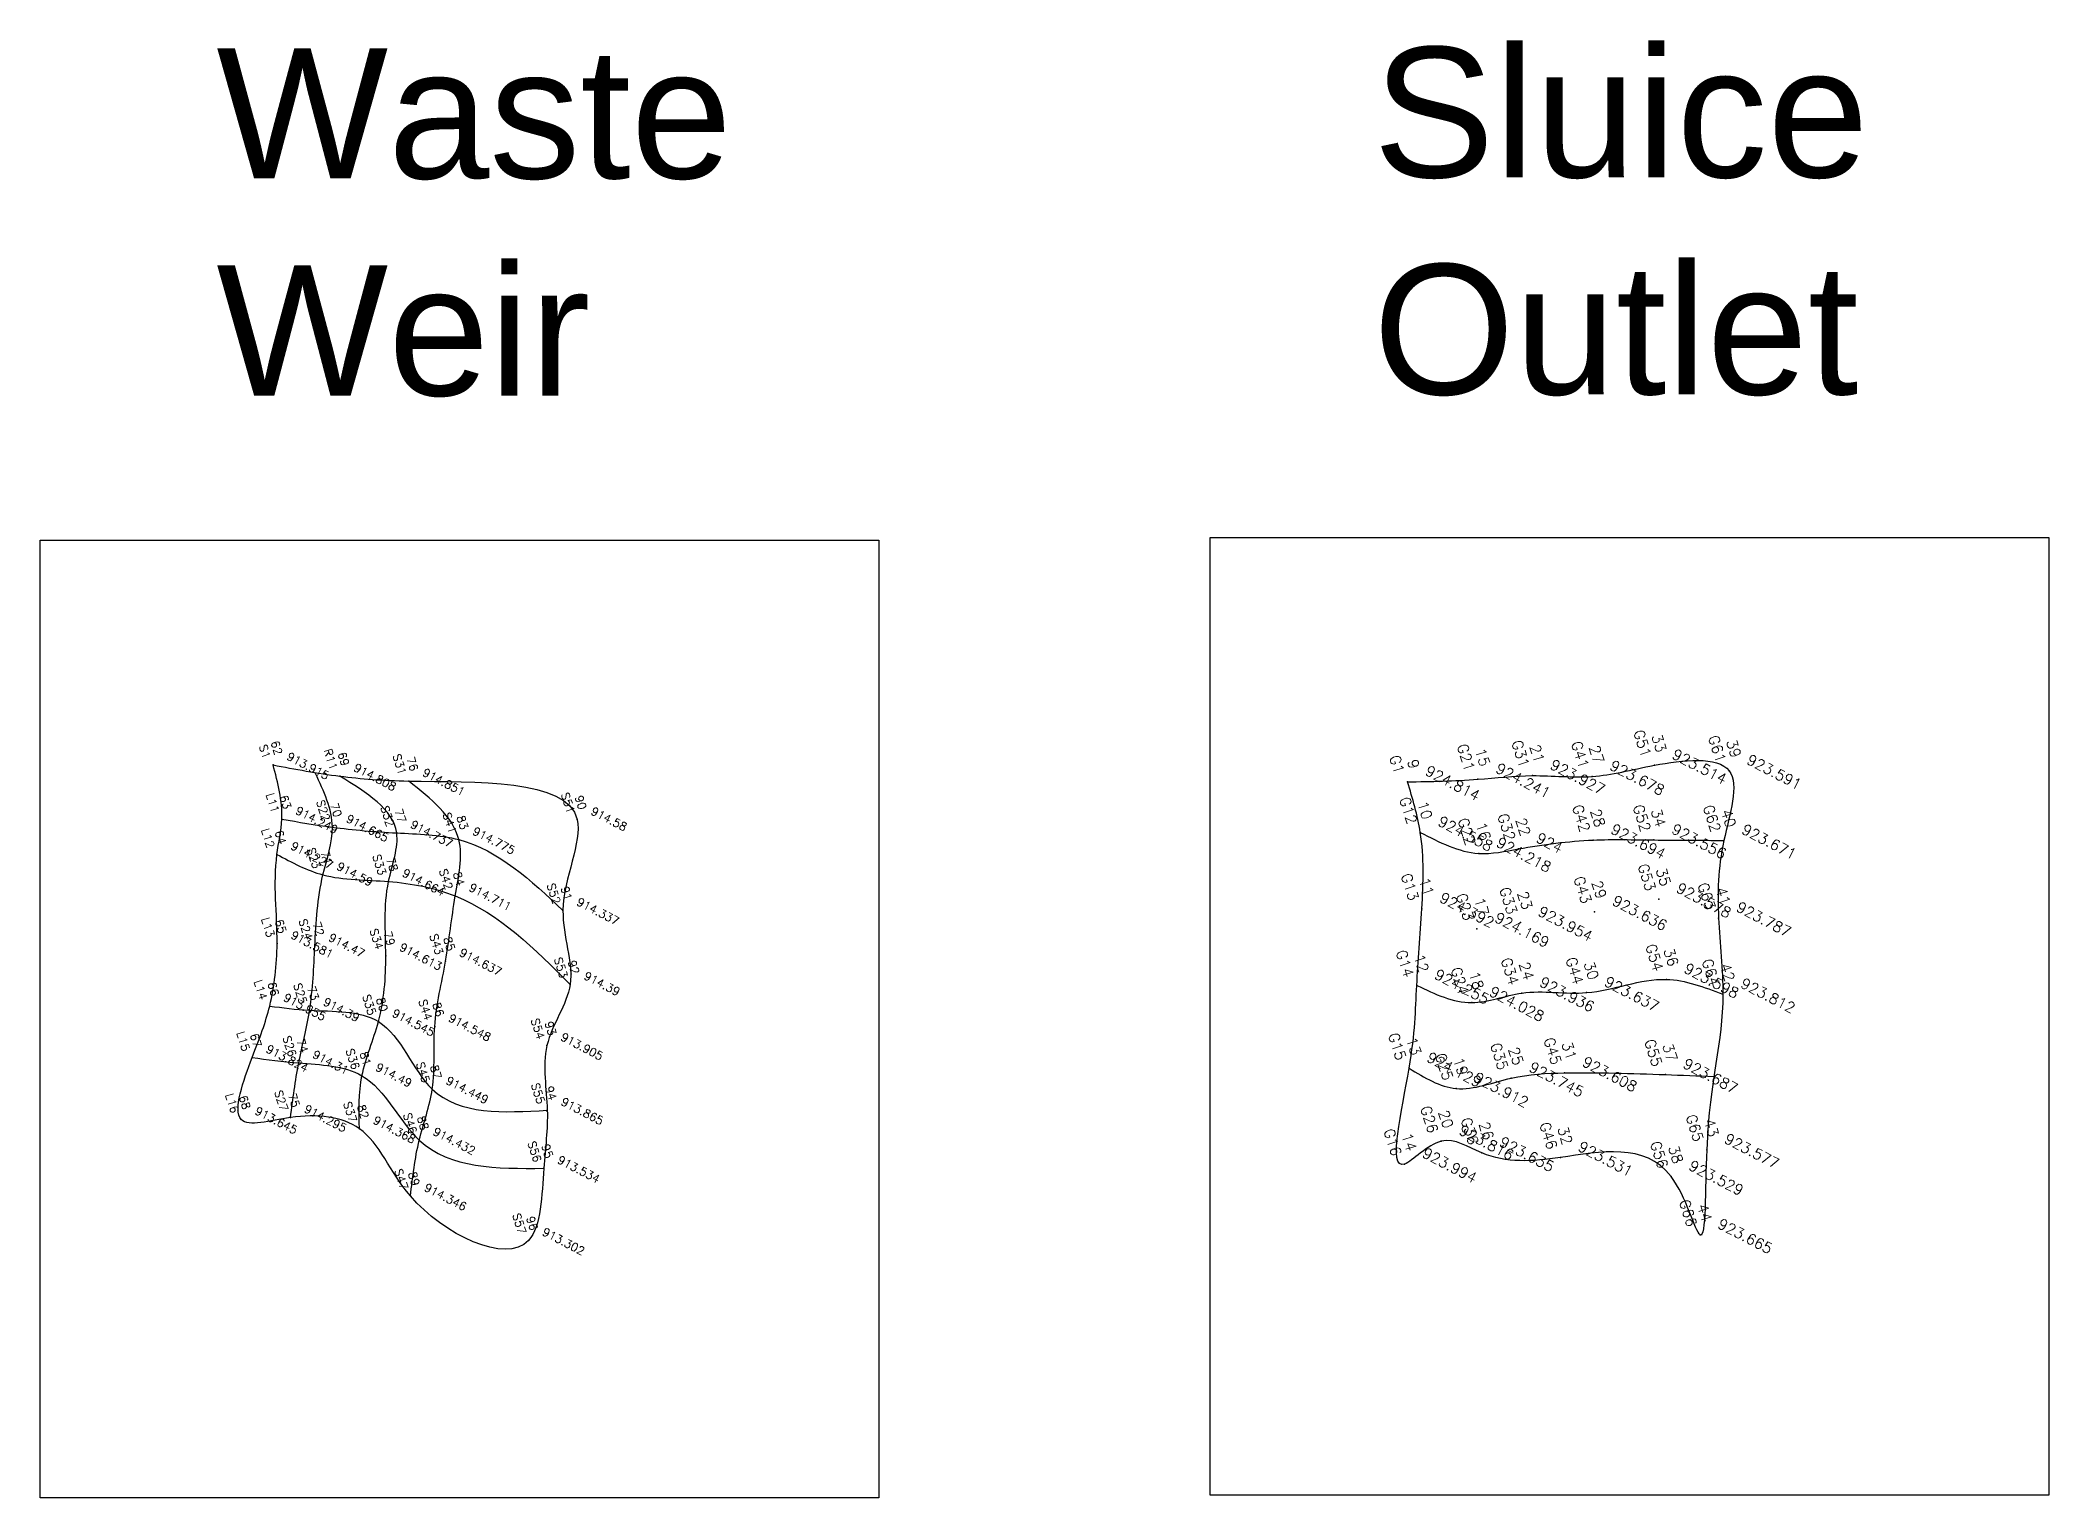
# Model space of a CAD drawing. Header units: millimetres. Extents: x 824502 to 1498685, y 1474633 to 1481826.
# Drawn here: x 1497143 to 1498685, y 1478115 to 1479234 of the extents above; entities that cross this region are included whole.
import ezdxf
from ezdxf.enums import TextEntityAlignment as Align

# ---------------------------------------------------------------- set-up
doc = ezdxf.new("R2010")
doc.units = ezdxf.units.MM
for name, color, linetype in [('Points', 7, 'Continuous'), ('Points-ELV', 6, 'Continuous'), ('Points-NUM', 4, 'Continuous'), ('Points-TXT', 3, 'Continuous')]:
    doc.layers.add(name, color=color, linetype=linetype)
doc.styles.add('ROMANS', font='romans.shx')
doc.styles.get("Standard").update_dxf_attribs({"font": 'arial.ttf'})

msp = doc.modelspace()

# ---------------------------------------------------------------- texts
at = {"color": 0, "char_height": 100, "attachment_point": 1}
for s, width, insert in [('Waste Weir', 193.82106, (1497278.393, 1479228.27)), ('Sluice Outlet', 502.26774, (1498166.494, 1479229.099))]:
    msp.add_mtext_dynamic_manual_height_columns(s, width=width, gutter_width=1, heights=[0], dxfattribs=dict(at, insert=insert))

# ---------------------------------------------------------------- blocks, each defined once
blk = doc.blocks.new('POINTS')
at = {"layer": 'Points'}
blk.add_line((0, 0), (0, 0), dxfattribs=at)
blk.add_point((0, 0), dxfattribs=at)
at = {"layer": 'Points-ELV', "style": 'ROMANS'}
blk.add_attdef('ELEV', text='', height=1, rotation=45, dxfattribs=at).set_placement((0, 0), align=Align.BOTTOM_LEFT)
at = {"layer": 'Points-NUM', "style": 'ROMANS'}
blk.add_attdef('PTNUM', text='', height=1, dxfattribs=at).set_placement((0, 0), align=Align.BOTTOM_RIGHT)
at = {"layer": 'Points-TXT', "style": 'ROMANS'}
blk.add_attdef('DESC', text='', height=1, dxfattribs=at).set_placement((0, 0), align=Align.BOTTOM_RIGHT)

# ---------------------------------------------------------------- linework, layer by layer
at = {"color": 0}
for points in [[(1497143.071, 1478850.506), (1497787.059, 1478850.506), (1497787.059, 1478115.278), (1497143.071, 1478115.278)], [(1498041.317, 1478852.588), (1498685.306, 1478852.588), (1498685.306, 1478117.36), (1498041.317, 1478117.36)]]:
    msp.add_lwpolyline(points, close=True, dxfattribs=at)
for points in [[(1498192.935, 1478664.993, 37.231), (1498202.717, 1478626.219, 28.916), (1498203.936, 1478567.566, 23.525), (1498200.036, 1478508.723, 19.075), (1498194.152, 1478445.062, 14.982), (1498190.644, 1478371.524, 10.597), (1498218.822, 1478389.06, 4.816), (1498249.872, 1478380.079, -1.063), (1498310.271, 1478376.536, -4.441), (1498395.288, 1478361.942, -4.506), (1498417.49, 1478317.185, -0.089), (1498422.609, 1478382.511, -2.947), (1498435.016, 1478501.892, 4.686), (1498431.771, 1478560.382, 3.874), (1498435.879, 1478620.073, 0.106), (1498439.841, 1478673.553, -2.492), (1498382.451, 1478677.708, -4.993), (1498334.583, 1478669.102, 0.334), (1498288.86, 1478669.761, 8.421), (1498246.967, 1478666.93, 18.62), (1498192.935, 1478664.993, 37.231)], [(1497321.849, 1478677.999, 14.484), (1497328.606, 1478636.355, 22.897), (1497324.893, 1478609.261, 22.343), (1497324.953, 1478540.848, 6.07), (1497319.312, 1478492.878, 15.491), (1497305.904, 1478453.336, 12.191), (1497297.409, 1478405.783, 7.682), (1497335.235, 1478407.316, 24.056), (1497388.147, 1478398.667, 25.895), (1497427.367, 1478347.031, 25.341), (1497518.042, 1478312.891, -0.958), (1497529.692, 1478368.258, 4.886), (1497532.431, 1478412.879, 13.224), (1497532.195, 1478462.557, 14.232), (1497549.978, 1478509.481, 26.449), (1497544.473, 1478566.29, 25.114), (1497555.339, 1478635.994, 31.235), (1497426.067, 1478665.609, 38.062), (1497373.255, 1478669.349, 36.979), (1497321.849, 1478677.999, 14.484)], [(1497335.235, 1478407.316, 24.056), (1497341.62, 1478449.18, 24.434), (1497349.894, 1478489.581, 26.449), (1497353.964, 1478538.93, 28.464), (1497360.209, 1478593.591, 31.487), (1497367.445, 1478630.176, 33.377), (1497354.423, 1478671.334, 33.377)], [(1497427.367, 1478347.031, 25.341), (1497434.166, 1478389.924, 27.507), (1497444.11, 1478429.057, 27.935), (1497445.976, 1478477.101, 30.429), (1497454.386, 1478527.427, 32.671), (1497461.763, 1478577.347, 34.535), (1497464.536, 1478620.604, 36.148), (1497426.067, 1478665.609, 38.062)], [(1497324.893, 1478609.261, 22.343), (1497360.209, 1478593.591, 31.487), (1497410.602, 1478588.478, 33.351), (1497461.763, 1478577.347, 34.535), (1497549.978, 1478509.481, 26.449)], [(1497305.904, 1478453.336, 12.191), (1497341.62, 1478449.18, 24.434), (1497390.131, 1478439.324, 28.968), (1497434.166, 1478389.924, 27.507), (1497529.692, 1478368.258, 4.886)]]:
    msp.add_spline(points, degree=3)
for points, knots in [([(1497388.147, 1478398.667, 25.895), (1497387.834, 1478412.393, 27.078), (1497387.189, 1478440.741, 29.522), (1497406.149, 1478482.65, 30.181), (1497409.885, 1478533.847, 32.5), (1497405.478, 1478581.413, 32.67), (1497426.787, 1478636.149, 35.862), (1497393.684, 1478656.679, 36.603), (1497373.255, 1478669.349, 36.979)], [0, 0, 0, 0, 1.62047925, 3.34664205, 5.36913778, 7.63292355, 9.13514158, 11.5818042, 11.5818042, 11.5818042, 11.5818042]), ([(1497328.606, 1478636.355, 22.897), (1497341.44, 1478634.138, 27.123), (1497369.91, 1478629.218, 36.497), (1497416.058, 1478625.256, 34.284), (1497482.786, 1478623.952, 38.369), (1497519.83, 1478589.325, 30.532), (1497544.473, 1478566.29, 25.114)], [0, 0, 0, 0, 1.61569583, 3.58393692, 5.49044105, 9.35187058, 9.35187058, 9.35187058, 9.35187058]), ([(1498202.717, 1478626.219, 28.916), (1498217.415, 1478618.591, 25.275), (1498241.574, 1478606.052, 19.29), (1498286.98, 1478615.652, 8.39), (1498331.329, 1478621.434, 1.154), (1498384.437, 1478620.106, -5.693), (1498417.969, 1478620.085, -1.881), (1498435.879, 1478620.073, 0.106)], [0, 0, 0, 0, 1.50769791, 2.47817821, 4.28179707, 5.72270963, 7.38444757, 7.38444757, 7.38444757, 7.38444757]), ([(1497319.312, 1478492.878, 15.491), (1497329.171, 1478491.519, 19.684), (1497355.256, 1478487.924, 30.778), (1497413.824, 1478491.217, 30.334), (1497440.314, 1478407.623, 29.57), (1497498.804, 1478410.961, 19.305), (1497532.431, 1478412.879, 13.224)], [0, 0, 0, 0, 1.29623686, 3.42974875, 6.06324719, 9.67519362, 9.67519362, 9.67519362, 9.67519362]), ([(1498194.152, 1478445.062, 14.982), (1498205.946, 1478437.885, 12.449), (1498230.581, 1478422.891, 7.157), (1498271.982, 1478439.86, 2.843), (1498325.258, 1478442.552, -4.675), (1498377.553, 1478440.672, -0.371), (1498415.773, 1478439.298, 2.557), (1498428.192, 1478438.852, 3.485)], [0, 0, 0, 0, 1.22817507, 2.56544804, 3.83903, 6.22217267, 7.37238848, 7.37238848, 7.37238848, 7.37238848])]:
    msp.add_open_spline(points, degree=3, knots=knots)
for points in [[(1497373.296, 1478669.343, -23001.898), (1497373.935, 1478668.947, -23003.837), (1497374.574, 1478668.551, -23005.777), (1497375.213, 1478668.155, -23007.716)], [(1497532.46, 1478411.801, -23006.064), (1497532.241, 1478411.789, -23006.614), (1497532.023, 1478411.777, -23007.165), (1497531.805, 1478411.764, -23007.716)]]:
    msp.add_open_spline(points, degree=3)
msp.add_spline([(1498200.036, 1478508.723, -30005.541), (1498242.208, 1478495.494, -30005.541), (1498280.707, 1478502.805, -30005.541), (1498330.441, 1478503.143, -30005.541), (1498391.667, 1478513.352, -30005.541), (1498435.016, 1478501.892, -30005.541)], degree=3, dxfattribs=at)

# ---------------------------------------------------------------- block references
at = {"layer": 'Points', "linetype": 'Continuous'}
ref = msp.add_blockref('POINTS', (1497321.849, 1478677.999, 14.484), dxfattribs=dict(at, xscale=25.19074457862981, yscale=25.19074457862981, zscale=25.19074457862981, rotation=287.5583941117993))
ref.add_attrib('PTNUM', '62', dxfattribs={"layer": 'Points-NUM', "height": 6.2977, "rotation": 287.558394, "style": 'ROMANS'}).set_placement((1497321.451, 1478684.478, 14.484), align=Align.BOTTOM_RIGHT)
ref.add_attrib('DESC', 'S1', dxfattribs={"layer": 'Points-TXT', "height": 6.2977, "rotation": 287.558394, "style": 'ROMANS'}).set_placement((1497312.444, 1478681.628, 14.484), align=Align.BOTTOM_RIGHT)
ref.add_attrib('ELEV', '913.915', dxfattribs={"layer": 'Points-ELV', "height": 6.2977, "rotation": 332.558394, "style": 'ROMANS'}).set_placement((1497330.856, 1478680.848, 14.484), align=Align.BOTTOM_LEFT)
ref = msp.add_blockref('POINTS', (1497321.849, 1478677.999, 14.484), dxfattribs=dict(at, xscale=25.19074457862981, yscale=25.19074457862981, zscale=25.19074457862981, rotation=287.5583941117993))
ref.add_attrib('PTNUM', '62', dxfattribs={"layer": 'Points-NUM', "height": 6.2977, "rotation": 287.558394, "style": 'ROMANS'}).set_placement((1497321.451, 1478684.478, 14.484), align=Align.BOTTOM_RIGHT)
ref.add_attrib('DESC', 'S1', dxfattribs={"layer": 'Points-TXT', "height": 6.2977, "rotation": 287.558394, "style": 'ROMANS'}).set_placement((1497312.444, 1478681.628, 14.484), align=Align.BOTTOM_RIGHT)
ref.add_attrib('ELEV', '913.915', dxfattribs={"layer": 'Points-ELV', "height": 6.2977, "rotation": 332.558394, "style": 'ROMANS'}).set_placement((1497330.856, 1478680.848, 14.484), align=Align.BOTTOM_LEFT)
ref = msp.add_blockref('POINTS', (1498288.86, 1478669.761, 8.421), dxfattribs=dict(at, xscale=32.48046360065386, yscale=32.48046360065386, zscale=32.48046360065386, rotation=287.5583941117993))
ref.add_attrib('PTNUM', '21', dxfattribs={"layer": 'Points-NUM', "height": 8.1201, "rotation": 287.558394, "style": 'ROMANS'}).set_placement((1498288.346, 1478678.115, 8.421), align=Align.BOTTOM_RIGHT)
ref.add_attrib('DESC', 'G31', dxfattribs={"layer": 'Points-TXT', "height": 8.1201, "rotation": 287.558394, "style": 'ROMANS'}).set_placement((1498276.733, 1478674.441, 8.421), align=Align.BOTTOM_RIGHT)
ref.add_attrib('ELEV', '923.927', dxfattribs={"layer": 'Points-ELV', "height": 8.1201, "rotation": 332.558394, "style": 'ROMANS'}).set_placement((1498300.473, 1478673.435, 8.421), align=Align.BOTTOM_LEFT)
ref = msp.add_blockref('POINTS', (1498288.86, 1478669.761, 8.421), dxfattribs=dict(at, xscale=32.48046360065386, yscale=32.48046360065386, zscale=32.48046360065386, rotation=287.5583941117993))
ref.add_attrib('PTNUM', '21', dxfattribs={"layer": 'Points-NUM', "height": 8.1201, "rotation": 287.558394, "style": 'ROMANS'}).set_placement((1498288.346, 1478678.115, 8.421), align=Align.BOTTOM_RIGHT)
ref.add_attrib('DESC', 'G31', dxfattribs={"layer": 'Points-TXT', "height": 8.1201, "rotation": 287.558394, "style": 'ROMANS'}).set_placement((1498276.733, 1478674.441, 8.421), align=Align.BOTTOM_RIGHT)
ref.add_attrib('ELEV', '923.927', dxfattribs={"layer": 'Points-ELV', "height": 8.1201, "rotation": 332.558394, "style": 'ROMANS'}).set_placement((1498300.473, 1478673.435, 8.421), align=Align.BOTTOM_LEFT)
ref = msp.add_blockref('POINTS', (1498334.583, 1478669.102, 0.334), dxfattribs=dict(at, xscale=32.48046360065386, yscale=32.48046360065386, zscale=32.48046360065386, rotation=287.5583941117993))
ref.add_attrib('PTNUM', '27', dxfattribs={"layer": 'Points-NUM', "height": 8.1201, "rotation": 287.558394, "style": 'ROMANS'}).set_placement((1498334.069, 1478677.457, 0.334), align=Align.BOTTOM_RIGHT)
ref.add_attrib('DESC', 'G41', dxfattribs={"layer": 'Points-TXT', "height": 8.1201, "rotation": 287.558394, "style": 'ROMANS'}).set_placement((1498322.456, 1478673.782, 0.334), align=Align.BOTTOM_RIGHT)
ref.add_attrib('ELEV', '923.678', dxfattribs={"layer": 'Points-ELV', "height": 8.1201, "rotation": 332.558394, "style": 'ROMANS'}).set_placement((1498346.196, 1478672.777, 0.334), align=Align.BOTTOM_LEFT)
ref = msp.add_blockref('POINTS', (1498334.583, 1478669.102, 0.334), dxfattribs=dict(at, xscale=32.48046360065386, yscale=32.48046360065386, zscale=32.48046360065386, rotation=287.5583941117993))
ref.add_attrib('PTNUM', '27', dxfattribs={"layer": 'Points-NUM', "height": 8.1201, "rotation": 287.558394, "style": 'ROMANS'}).set_placement((1498334.069, 1478677.457, 0.334), align=Align.BOTTOM_RIGHT)
ref.add_attrib('DESC', 'G41', dxfattribs={"layer": 'Points-TXT', "height": 8.1201, "rotation": 287.558394, "style": 'ROMANS'}).set_placement((1498322.456, 1478673.782, 0.334), align=Align.BOTTOM_RIGHT)
ref.add_attrib('ELEV', '923.678', dxfattribs={"layer": 'Points-ELV', "height": 8.1201, "rotation": 332.558394, "style": 'ROMANS'}).set_placement((1498346.196, 1478672.777, 0.334), align=Align.BOTTOM_LEFT)
ref = msp.add_blockref('POINTS', (1498382.451, 1478677.708, -4.993), dxfattribs=dict(at, xscale=32.48046360065386, yscale=32.48046360065386, zscale=32.48046360065386, rotation=287.5583941117993))
ref.add_attrib('PTNUM', '33', dxfattribs={"layer": 'Points-NUM', "height": 8.1201, "rotation": 287.558394, "style": 'ROMANS'}).set_placement((1498381.937, 1478686.062, -4.993), align=Align.BOTTOM_RIGHT)
ref.add_attrib('DESC', 'G51', dxfattribs={"layer": 'Points-TXT', "height": 8.1201, "rotation": 287.558394, "style": 'ROMANS'}).set_placement((1498370.324, 1478682.387, -4.993), align=Align.BOTTOM_RIGHT)
ref.add_attrib('ELEV', '923.514', dxfattribs={"layer": 'Points-ELV', "height": 8.1201, "rotation": 332.558394, "style": 'ROMANS'}).set_placement((1498394.063, 1478681.382, -4.993), align=Align.BOTTOM_LEFT)
ref = msp.add_blockref('POINTS', (1498382.451, 1478677.708, -4.993), dxfattribs=dict(at, xscale=32.48046360065386, yscale=32.48046360065386, zscale=32.48046360065386, rotation=287.5583941117993))
ref.add_attrib('PTNUM', '33', dxfattribs={"layer": 'Points-NUM', "height": 8.1201, "rotation": 287.558394, "style": 'ROMANS'}).set_placement((1498381.937, 1478686.062, -4.993), align=Align.BOTTOM_RIGHT)
ref.add_attrib('DESC', 'G51', dxfattribs={"layer": 'Points-TXT', "height": 8.1201, "rotation": 287.558394, "style": 'ROMANS'}).set_placement((1498370.324, 1478682.387, -4.993), align=Align.BOTTOM_RIGHT)
ref.add_attrib('ELEV', '923.514', dxfattribs={"layer": 'Points-ELV', "height": 8.1201, "rotation": 332.558394, "style": 'ROMANS'}).set_placement((1498394.063, 1478681.382, -4.993), align=Align.BOTTOM_LEFT)
ref = msp.add_blockref('POINTS', (1498439.841, 1478673.553, -2.492), dxfattribs=dict(at, xscale=32.48046360065386, yscale=32.48046360065386, zscale=32.48046360065386, rotation=287.5583941117993))
ref.add_attrib('PTNUM', '39', dxfattribs={"layer": 'Points-NUM', "height": 8.1201, "rotation": 287.558394, "style": 'ROMANS'}).set_placement((1498439.327, 1478681.907, -2.492), align=Align.BOTTOM_RIGHT)
ref.add_attrib('DESC', 'G61', dxfattribs={"layer": 'Points-TXT', "height": 8.1201, "rotation": 287.558394, "style": 'ROMANS'}).set_placement((1498427.714, 1478678.232, -2.492), align=Align.BOTTOM_RIGHT)
ref.add_attrib('ELEV', '923.591', dxfattribs={"layer": 'Points-ELV', "height": 8.1201, "rotation": 332.558394, "style": 'ROMANS'}).set_placement((1498451.454, 1478677.227, -2.492), align=Align.BOTTOM_LEFT)
ref = msp.add_blockref('POINTS', (1498439.841, 1478673.553, -2.492), dxfattribs=dict(at, xscale=32.48046360065386, yscale=32.48046360065386, zscale=32.48046360065386, rotation=287.5583941117993))
ref.add_attrib('PTNUM', '39', dxfattribs={"layer": 'Points-NUM', "height": 8.1201, "rotation": 287.558394, "style": 'ROMANS'}).set_placement((1498439.327, 1478681.907, -2.492), align=Align.BOTTOM_RIGHT)
ref.add_attrib('DESC', 'G61', dxfattribs={"layer": 'Points-TXT', "height": 8.1201, "rotation": 287.558394, "style": 'ROMANS'}).set_placement((1498427.714, 1478678.232, -2.492), align=Align.BOTTOM_RIGHT)
ref.add_attrib('ELEV', '923.591', dxfattribs={"layer": 'Points-ELV', "height": 8.1201, "rotation": 332.558394, "style": 'ROMANS'}).set_placement((1498451.454, 1478677.227, -2.492), align=Align.BOTTOM_LEFT)
ref = msp.add_blockref('POINTS', (1497373.255, 1478669.349, 36.979), dxfattribs=dict(at, xscale=25.19074457862981, yscale=25.19074457862981, zscale=25.19074457862981, rotation=287.5583941117993))
ref.add_attrib('PTNUM', '69', dxfattribs={"layer": 'Points-NUM', "height": 6.2977, "rotation": 287.558394, "style": 'ROMANS'}).set_placement((1497372.856, 1478675.828, 36.979), align=Align.BOTTOM_RIGHT)
ref.add_attrib('DESC', 'R11', dxfattribs={"layer": 'Points-TXT', "height": 6.2977, "rotation": 287.558394, "style": 'ROMANS'}).set_placement((1497363.85, 1478672.978, 36.979), align=Align.BOTTOM_RIGHT)
ref.add_attrib('ELEV', '914.808', dxfattribs={"layer": 'Points-ELV', "height": 6.2977, "rotation": 332.558394, "style": 'ROMANS'}).set_placement((1497382.262, 1478672.198, 36.979), align=Align.BOTTOM_LEFT)
ref = msp.add_blockref('POINTS', (1497373.255, 1478669.349, 36.979), dxfattribs=dict(at, xscale=25.19074457862981, yscale=25.19074457862981, zscale=25.19074457862981, rotation=287.5583941117993))
ref.add_attrib('PTNUM', '69', dxfattribs={"layer": 'Points-NUM', "height": 6.2977, "rotation": 287.558394, "style": 'ROMANS'}).set_placement((1497372.856, 1478675.828, 36.979), align=Align.BOTTOM_RIGHT)
ref.add_attrib('DESC', 'R11', dxfattribs={"layer": 'Points-TXT', "height": 6.2977, "rotation": 287.558394, "style": 'ROMANS'}).set_placement((1497363.85, 1478672.978, 36.979), align=Align.BOTTOM_RIGHT)
ref.add_attrib('ELEV', '914.808', dxfattribs={"layer": 'Points-ELV', "height": 6.2977, "rotation": 332.558394, "style": 'ROMANS'}).set_placement((1497382.262, 1478672.198, 36.979), align=Align.BOTTOM_LEFT)
ref = msp.add_blockref('POINTS', (1497426.067, 1478665.609, 38.062), dxfattribs=dict(at, xscale=25.19074457862981, yscale=25.19074457862981, zscale=25.19074457862981, rotation=287.5583941117993))
ref.add_attrib('PTNUM', '76', dxfattribs={"layer": 'Points-NUM', "height": 6.2977, "rotation": 287.558394, "style": 'ROMANS'}).set_placement((1497425.668, 1478672.088, 38.062), align=Align.BOTTOM_RIGHT)
ref.add_attrib('DESC', 'S31', dxfattribs={"layer": 'Points-TXT', "height": 6.2977, "rotation": 287.558394, "style": 'ROMANS'}).set_placement((1497416.661, 1478669.238, 38.062), align=Align.BOTTOM_RIGHT)
ref.add_attrib('ELEV', '914.851', dxfattribs={"layer": 'Points-ELV', "height": 6.2977, "rotation": 332.558394, "style": 'ROMANS'}).set_placement((1497435.073, 1478668.459, 38.062), align=Align.BOTTOM_LEFT)
ref = msp.add_blockref('POINTS', (1497426.067, 1478665.609, 38.062), dxfattribs=dict(at, xscale=25.19074457862981, yscale=25.19074457862981, zscale=25.19074457862981, rotation=287.5583941117993))
ref.add_attrib('PTNUM', '76', dxfattribs={"layer": 'Points-NUM', "height": 6.2977, "rotation": 287.558394, "style": 'ROMANS'}).set_placement((1497425.668, 1478672.088, 38.062), align=Align.BOTTOM_RIGHT)
ref.add_attrib('DESC', 'S31', dxfattribs={"layer": 'Points-TXT', "height": 6.2977, "rotation": 287.558394, "style": 'ROMANS'}).set_placement((1497416.661, 1478669.238, 38.062), align=Align.BOTTOM_RIGHT)
ref.add_attrib('ELEV', '914.851', dxfattribs={"layer": 'Points-ELV', "height": 6.2977, "rotation": 332.558394, "style": 'ROMANS'}).set_placement((1497435.073, 1478668.459, 38.062), align=Align.BOTTOM_LEFT)
ref = msp.add_blockref('POINTS', (1498192.935, 1478664.993, 37.231), dxfattribs=dict(at, xscale=32.48046360065386, yscale=32.48046360065386, zscale=32.48046360065386, rotation=287.5583941117993))
ref.add_attrib('PTNUM', '9', dxfattribs={"layer": 'Points-NUM', "height": 8.12, "rotation": 287.558394, "style": 'ROMANS'}).set_placement((1498192.421, 1478673.347, 37.231), align=Align.BOTTOM_RIGHT)
ref.add_attrib('DESC', 'G1', dxfattribs={"layer": 'Points-TXT', "height": 8.1201, "rotation": 287.558394, "style": 'ROMANS'}).set_placement((1498180.808, 1478669.673, 37.231), align=Align.BOTTOM_RIGHT)
ref.add_attrib('ELEV', '924.814', dxfattribs={"layer": 'Points-ELV', "height": 8.1201, "rotation": 332.558394, "style": 'ROMANS'}).set_placement((1498204.548, 1478668.668, 37.231), align=Align.BOTTOM_LEFT)
ref = msp.add_blockref('POINTS', (1498192.935, 1478664.993, 37.231), dxfattribs=dict(at, xscale=32.48046360065386, yscale=32.48046360065386, zscale=32.48046360065386, rotation=287.5583941117993))
ref.add_attrib('PTNUM', '9', dxfattribs={"layer": 'Points-NUM', "height": 8.12, "rotation": 287.558394, "style": 'ROMANS'}).set_placement((1498192.421, 1478673.347, 37.231), align=Align.BOTTOM_RIGHT)
ref.add_attrib('DESC', 'G1', dxfattribs={"layer": 'Points-TXT', "height": 8.1201, "rotation": 287.558394, "style": 'ROMANS'}).set_placement((1498180.808, 1478669.673, 37.231), align=Align.BOTTOM_RIGHT)
ref.add_attrib('ELEV', '924.814', dxfattribs={"layer": 'Points-ELV', "height": 8.1201, "rotation": 332.558394, "style": 'ROMANS'}).set_placement((1498204.548, 1478668.668, 37.231), align=Align.BOTTOM_LEFT)
ref = msp.add_blockref('POINTS', (1498246.967, 1478666.93, 18.62), dxfattribs=dict(at, xscale=32.48046360065386, yscale=32.48046360065386, zscale=32.48046360065386, rotation=287.5583941117993))
ref.add_attrib('PTNUM', '15', dxfattribs={"layer": 'Points-NUM', "height": 8.1201, "rotation": 287.558394, "style": 'ROMANS'}).set_placement((1498246.453, 1478675.284, 18.62), align=Align.BOTTOM_RIGHT)
ref.add_attrib('DESC', 'G21', dxfattribs={"layer": 'Points-TXT', "height": 8.1201, "rotation": 287.558394, "style": 'ROMANS'}).set_placement((1498234.84, 1478671.609, 18.62), align=Align.BOTTOM_RIGHT)
ref.add_attrib('ELEV', '924.241', dxfattribs={"layer": 'Points-ELV', "height": 8.1201, "rotation": 332.558394, "style": 'ROMANS'}).set_placement((1498258.58, 1478670.604, 18.62), align=Align.BOTTOM_LEFT)
ref = msp.add_blockref('POINTS', (1498246.967, 1478666.93, 18.62), dxfattribs=dict(at, xscale=32.48046360065386, yscale=32.48046360065386, zscale=32.48046360065386, rotation=287.5583941117993))
ref.add_attrib('PTNUM', '15', dxfattribs={"layer": 'Points-NUM', "height": 8.1201, "rotation": 287.558394, "style": 'ROMANS'}).set_placement((1498246.453, 1478675.284, 18.62), align=Align.BOTTOM_RIGHT)
ref.add_attrib('DESC', 'G21', dxfattribs={"layer": 'Points-TXT', "height": 8.1201, "rotation": 287.558394, "style": 'ROMANS'}).set_placement((1498234.84, 1478671.609, 18.62), align=Align.BOTTOM_RIGHT)
ref.add_attrib('ELEV', '924.241', dxfattribs={"layer": 'Points-ELV', "height": 8.1201, "rotation": 332.558394, "style": 'ROMANS'}).set_placement((1498258.58, 1478670.604, 18.62), align=Align.BOTTOM_LEFT)
ref = msp.add_blockref('POINTS', (1497328.606, 1478636.355, 22.897), dxfattribs=dict(at, xscale=25.19074457862981, yscale=25.19074457862981, zscale=25.19074457862981, rotation=287.5583941117993))
ref.add_attrib('PTNUM', '63', dxfattribs={"layer": 'Points-NUM', "height": 6.2977, "rotation": 287.558394, "style": 'ROMANS'}).set_placement((1497328.207, 1478642.835, 22.897), align=Align.BOTTOM_RIGHT)
ref.add_attrib('DESC', 'L11', dxfattribs={"layer": 'Points-TXT', "height": 6.2977, "rotation": 287.558394, "style": 'ROMANS'}).set_placement((1497319.2, 1478639.985, 22.897), align=Align.BOTTOM_RIGHT)
ref.add_attrib('ELEV', '914.249', dxfattribs={"layer": 'Points-ELV', "height": 6.2977, "rotation": 332.558394, "style": 'ROMANS'}).set_placement((1497337.612, 1478639.205, 22.897), align=Align.BOTTOM_LEFT)
ref = msp.add_blockref('POINTS', (1497328.606, 1478636.355, 22.897), dxfattribs=dict(at, xscale=25.19074457862981, yscale=25.19074457862981, zscale=25.19074457862981, rotation=287.5583941117993))
ref.add_attrib('PTNUM', '63', dxfattribs={"layer": 'Points-NUM', "height": 6.2977, "rotation": 287.558394, "style": 'ROMANS'}).set_placement((1497328.207, 1478642.835, 22.897), align=Align.BOTTOM_RIGHT)
ref.add_attrib('DESC', 'L11', dxfattribs={"layer": 'Points-TXT', "height": 6.2977, "rotation": 287.558394, "style": 'ROMANS'}).set_placement((1497319.2, 1478639.985, 22.897), align=Align.BOTTOM_RIGHT)
ref.add_attrib('ELEV', '914.249', dxfattribs={"layer": 'Points-ELV', "height": 6.2977, "rotation": 332.558394, "style": 'ROMANS'}).set_placement((1497337.612, 1478639.205, 22.897), align=Align.BOTTOM_LEFT)
ref = msp.add_blockref('POINTS', (1497367.445, 1478630.176, 33.377), dxfattribs=dict(at, xscale=25.19074457862981, yscale=25.19074457862981, zscale=25.19074457862981, rotation=287.5583941117993))
ref.add_attrib('PTNUM', '70', dxfattribs={"layer": 'Points-NUM', "height": 6.2977, "rotation": 287.558394, "style": 'ROMANS'}).set_placement((1497367.047, 1478636.656, 33.377), align=Align.BOTTOM_RIGHT)
ref.add_attrib('DESC', 'S22', dxfattribs={"layer": 'Points-TXT', "height": 6.2977, "rotation": 287.558394, "style": 'ROMANS'}).set_placement((1497358.04, 1478633.806, 33.377), align=Align.BOTTOM_RIGHT)
ref.add_attrib('ELEV', '914.665', dxfattribs={"layer": 'Points-ELV', "height": 6.2977, "rotation": 332.558394, "style": 'ROMANS'}).set_placement((1497376.452, 1478633.026, 33.377), align=Align.BOTTOM_LEFT)
ref = msp.add_blockref('POINTS', (1497367.445, 1478630.176, 33.377), dxfattribs=dict(at, xscale=25.19074457862981, yscale=25.19074457862981, zscale=25.19074457862981, rotation=287.5583941117993))
ref.add_attrib('PTNUM', '70', dxfattribs={"layer": 'Points-NUM', "height": 6.2977, "rotation": 287.558394, "style": 'ROMANS'}).set_placement((1497367.047, 1478636.656, 33.377), align=Align.BOTTOM_RIGHT)
ref.add_attrib('DESC', 'S22', dxfattribs={"layer": 'Points-TXT', "height": 6.2977, "rotation": 287.558394, "style": 'ROMANS'}).set_placement((1497358.04, 1478633.806, 33.377), align=Align.BOTTOM_RIGHT)
ref.add_attrib('ELEV', '914.665', dxfattribs={"layer": 'Points-ELV', "height": 6.2977, "rotation": 332.558394, "style": 'ROMANS'}).set_placement((1497376.452, 1478633.026, 33.377), align=Align.BOTTOM_LEFT)
ref = msp.add_blockref('POINTS', (1497555.339, 1478635.994, 31.235), dxfattribs=dict(at, xscale=25.19074457862981, yscale=25.19074457862981, zscale=25.19074457862981, rotation=287.5583941117993))
ref.add_attrib('PTNUM', '90', dxfattribs={"layer": 'Points-NUM', "height": 6.2977, "rotation": 287.558394, "style": 'ROMANS'}).set_placement((1497554.94, 1478642.473, 31.235), align=Align.BOTTOM_RIGHT)
ref.add_attrib('DESC', 'S51', dxfattribs={"layer": 'Points-TXT', "height": 6.2977, "rotation": 287.558394, "style": 'ROMANS'}).set_placement((1497545.934, 1478639.623, 31.235), align=Align.BOTTOM_RIGHT)
ref.add_attrib('ELEV', '914.58', dxfattribs={"layer": 'Points-ELV', "height": 6.2977, "rotation": 332.558394, "style": 'ROMANS'}).set_placement((1497564.346, 1478638.843, 31.235), align=Align.BOTTOM_LEFT)
ref = msp.add_blockref('POINTS', (1497555.339, 1478635.994, 31.235), dxfattribs=dict(at, xscale=25.19074457862981, yscale=25.19074457862981, zscale=25.19074457862981, rotation=287.5583941117993))
ref.add_attrib('PTNUM', '90', dxfattribs={"layer": 'Points-NUM', "height": 6.2977, "rotation": 287.558394, "style": 'ROMANS'}).set_placement((1497554.94, 1478642.473, 31.235), align=Align.BOTTOM_RIGHT)
ref.add_attrib('DESC', 'S51', dxfattribs={"layer": 'Points-TXT', "height": 6.2977, "rotation": 287.558394, "style": 'ROMANS'}).set_placement((1497545.934, 1478639.623, 31.235), align=Align.BOTTOM_RIGHT)
ref.add_attrib('ELEV', '914.58', dxfattribs={"layer": 'Points-ELV', "height": 6.2977, "rotation": 332.558394, "style": 'ROMANS'}).set_placement((1497564.346, 1478638.843, 31.235), align=Align.BOTTOM_LEFT)
ref = msp.add_blockref('POINTS', (1498202.717, 1478626.219, 28.916), dxfattribs=dict(at, xscale=32.48046360065386, yscale=32.48046360065386, zscale=32.48046360065386, rotation=287.5583941117993))
ref.add_attrib('PTNUM', '10', dxfattribs={"layer": 'Points-NUM', "height": 8.1201, "rotation": 287.558394, "style": 'ROMANS'}).set_placement((1498202.203, 1478634.573, 28.916), align=Align.BOTTOM_RIGHT)
ref.add_attrib('DESC', 'G12', dxfattribs={"layer": 'Points-TXT', "height": 8.1201, "rotation": 287.558394, "style": 'ROMANS'}).set_placement((1498190.59, 1478630.899, 28.916), align=Align.BOTTOM_RIGHT)
ref.add_attrib('ELEV', '924.558', dxfattribs={"layer": 'Points-ELV', "height": 8.1201, "rotation": 332.558394, "style": 'ROMANS'}).set_placement((1498214.33, 1478629.894, 28.916), align=Align.BOTTOM_LEFT)
ref = msp.add_blockref('POINTS', (1498202.717, 1478626.219, 28.916), dxfattribs=dict(at, xscale=32.48046360065386, yscale=32.48046360065386, zscale=32.48046360065386, rotation=287.5583941117993))
ref.add_attrib('PTNUM', '10', dxfattribs={"layer": 'Points-NUM', "height": 8.1201, "rotation": 287.558394, "style": 'ROMANS'}).set_placement((1498202.203, 1478634.573, 28.916), align=Align.BOTTOM_RIGHT)
ref.add_attrib('DESC', 'G12', dxfattribs={"layer": 'Points-TXT', "height": 8.1201, "rotation": 287.558394, "style": 'ROMANS'}).set_placement((1498190.59, 1478630.899, 28.916), align=Align.BOTTOM_RIGHT)
ref.add_attrib('ELEV', '924.558', dxfattribs={"layer": 'Points-ELV', "height": 8.1201, "rotation": 332.558394, "style": 'ROMANS'}).set_placement((1498214.33, 1478629.894, 28.916), align=Align.BOTTOM_LEFT)
ref = msp.add_blockref('POINTS', (1497416.797, 1478625.765, 35.19), dxfattribs=dict(at, xscale=25.19074457862981, yscale=25.19074457862981, zscale=25.19074457862981, rotation=287.5583941117993))
ref.add_attrib('PTNUM', '77', dxfattribs={"layer": 'Points-NUM', "height": 6.2977, "rotation": 287.558394, "style": 'ROMANS'}).set_placement((1497416.398, 1478632.244, 35.19), align=Align.BOTTOM_RIGHT)
ref.add_attrib('DESC', 'S32', dxfattribs={"layer": 'Points-TXT', "height": 6.2977, "rotation": 287.558394, "style": 'ROMANS'}).set_placement((1497407.392, 1478629.394, 35.19), align=Align.BOTTOM_RIGHT)
ref.add_attrib('ELEV', '914.737', dxfattribs={"layer": 'Points-ELV', "height": 6.2977, "rotation": 332.558394, "style": 'ROMANS'}).set_placement((1497425.803, 1478628.614, 35.19), align=Align.BOTTOM_LEFT)
ref = msp.add_blockref('POINTS', (1497416.797, 1478625.765, 35.19), dxfattribs=dict(at, xscale=25.19074457862981, yscale=25.19074457862981, zscale=25.19074457862981, rotation=287.5583941117993))
ref.add_attrib('PTNUM', '77', dxfattribs={"layer": 'Points-NUM', "height": 6.2977, "rotation": 287.558394, "style": 'ROMANS'}).set_placement((1497416.398, 1478632.244, 35.19), align=Align.BOTTOM_RIGHT)
ref.add_attrib('DESC', 'S32', dxfattribs={"layer": 'Points-TXT', "height": 6.2977, "rotation": 287.558394, "style": 'ROMANS'}).set_placement((1497407.392, 1478629.394, 35.19), align=Align.BOTTOM_RIGHT)
ref.add_attrib('ELEV', '914.737', dxfattribs={"layer": 'Points-ELV', "height": 6.2977, "rotation": 332.558394, "style": 'ROMANS'}).set_placement((1497425.803, 1478628.614, 35.19), align=Align.BOTTOM_LEFT)
ref = msp.add_blockref('POINTS', (1497464.536, 1478620.604, 36.148), dxfattribs=dict(at, xscale=25.19074457862981, yscale=25.19074457862981, zscale=25.19074457862981, rotation=287.5583941117993))
ref.add_attrib('PTNUM', '83', dxfattribs={"layer": 'Points-NUM', "height": 6.2977, "rotation": 287.558394, "style": 'ROMANS'}).set_placement((1497464.137, 1478627.084, 36.148), align=Align.BOTTOM_RIGHT)
ref.add_attrib('DESC', 'S41', dxfattribs={"layer": 'Points-TXT', "height": 6.2977, "rotation": 287.558394, "style": 'ROMANS'}).set_placement((1497455.13, 1478624.234, 36.148), align=Align.BOTTOM_RIGHT)
ref.add_attrib('ELEV', '914.775', dxfattribs={"layer": 'Points-ELV', "height": 6.2977, "rotation": 332.558394, "style": 'ROMANS'}).set_placement((1497473.542, 1478623.454, 36.148), align=Align.BOTTOM_LEFT)
ref = msp.add_blockref('POINTS', (1497464.536, 1478620.604, 36.148), dxfattribs=dict(at, xscale=25.19074457862981, yscale=25.19074457862981, zscale=25.19074457862981, rotation=287.5583941117993))
ref.add_attrib('PTNUM', '83', dxfattribs={"layer": 'Points-NUM', "height": 6.2977, "rotation": 287.558394, "style": 'ROMANS'}).set_placement((1497464.137, 1478627.084, 36.148), align=Align.BOTTOM_RIGHT)
ref.add_attrib('DESC', 'S41', dxfattribs={"layer": 'Points-TXT', "height": 6.2977, "rotation": 287.558394, "style": 'ROMANS'}).set_placement((1497455.13, 1478624.234, 36.148), align=Align.BOTTOM_RIGHT)
ref.add_attrib('ELEV', '914.775', dxfattribs={"layer": 'Points-ELV', "height": 6.2977, "rotation": 332.558394, "style": 'ROMANS'}).set_placement((1497473.542, 1478623.454, 36.148), align=Align.BOTTOM_LEFT)
ref = msp.add_blockref('POINTS', (1498247.596, 1478610.031, 17.873), dxfattribs=dict(at, xscale=32.48046360065386, yscale=32.48046360065386, zscale=32.48046360065386, rotation=287.5583941117993))
ref.add_attrib('PTNUM', '16', dxfattribs={"layer": 'Points-NUM', "height": 8.1201, "rotation": 287.558394, "style": 'ROMANS'}).set_placement((1498247.082, 1478618.386, 17.873), align=Align.BOTTOM_RIGHT)
ref.add_attrib('DESC', 'G22', dxfattribs={"layer": 'Points-TXT', "height": 8.1201, "rotation": 287.558394, "style": 'ROMANS'}).set_placement((1498235.469, 1478614.711, 17.873), align=Align.BOTTOM_RIGHT)
ref.add_attrib('ELEV', '924.218', dxfattribs={"layer": 'Points-ELV', "height": 8.1201, "rotation": 332.558394, "style": 'ROMANS'}).set_placement((1498259.209, 1478613.706, 17.873), align=Align.BOTTOM_LEFT)
ref = msp.add_blockref('POINTS', (1498247.596, 1478610.031, 17.873), dxfattribs=dict(at, xscale=32.48046360065386, yscale=32.48046360065386, zscale=32.48046360065386, rotation=287.5583941117993))
ref.add_attrib('PTNUM', '16', dxfattribs={"layer": 'Points-NUM', "height": 8.1201, "rotation": 287.558394, "style": 'ROMANS'}).set_placement((1498247.082, 1478618.386, 17.873), align=Align.BOTTOM_RIGHT)
ref.add_attrib('DESC', 'G22', dxfattribs={"layer": 'Points-TXT', "height": 8.1201, "rotation": 287.558394, "style": 'ROMANS'}).set_placement((1498235.469, 1478614.711, 17.873), align=Align.BOTTOM_RIGHT)
ref.add_attrib('ELEV', '924.218', dxfattribs={"layer": 'Points-ELV', "height": 8.1201, "rotation": 332.558394, "style": 'ROMANS'}).set_placement((1498259.209, 1478613.706, 17.873), align=Align.BOTTOM_LEFT)
ref = msp.add_blockref('POINTS', (1498278.117, 1478613.489, 10.792), dxfattribs=dict(at, xscale=32.48046360065386, yscale=32.48046360065386, zscale=32.48046360065386, rotation=287.5583941117993))
ref.add_attrib('PTNUM', '22', dxfattribs={"layer": 'Points-NUM', "height": 8.1201, "rotation": 287.558394, "style": 'ROMANS'}).set_placement((1498277.603, 1478621.843, 10.792), align=Align.BOTTOM_RIGHT)
ref.add_attrib('DESC', 'G32', dxfattribs={"layer": 'Points-TXT', "height": 8.1201, "rotation": 287.558394, "style": 'ROMANS'}).set_placement((1498265.99, 1478618.168, 10.792), align=Align.BOTTOM_RIGHT)
ref.add_attrib('ELEV', '924', dxfattribs={"layer": 'Points-ELV', "height": 8.1201, "rotation": 332.558394, "style": 'ROMANS'}).set_placement((1498289.73, 1478617.163, 10.792), align=Align.BOTTOM_LEFT)
ref = msp.add_blockref('POINTS', (1498278.117, 1478613.489, 10.792), dxfattribs=dict(at, xscale=32.48046360065386, yscale=32.48046360065386, zscale=32.48046360065386, rotation=287.5583941117993))
ref.add_attrib('PTNUM', '22', dxfattribs={"layer": 'Points-NUM', "height": 8.1201, "rotation": 287.558394, "style": 'ROMANS'}).set_placement((1498277.603, 1478621.843, 10.792), align=Align.BOTTOM_RIGHT)
ref.add_attrib('DESC', 'G32', dxfattribs={"layer": 'Points-TXT', "height": 8.1201, "rotation": 287.558394, "style": 'ROMANS'}).set_placement((1498265.99, 1478618.168, 10.792), align=Align.BOTTOM_RIGHT)
ref.add_attrib('ELEV', '924', dxfattribs={"layer": 'Points-ELV', "height": 8.1201, "rotation": 332.558394, "style": 'ROMANS'}).set_placement((1498289.73, 1478617.163, 10.792), align=Align.BOTTOM_LEFT)
ref = msp.add_blockref('POINTS', (1498335.449, 1478620.285, 0.853), dxfattribs=dict(at, xscale=32.48046360065386, yscale=32.48046360065386, zscale=32.48046360065386, rotation=287.5583941117993))
ref.add_attrib('PTNUM', '28', dxfattribs={"layer": 'Points-NUM', "height": 8.1201, "rotation": 287.558394, "style": 'ROMANS'}).set_placement((1498334.935, 1478628.639, 0.853), align=Align.BOTTOM_RIGHT)
ref.add_attrib('DESC', 'G42', dxfattribs={"layer": 'Points-TXT', "height": 8.1201, "rotation": 287.558394, "style": 'ROMANS'}).set_placement((1498323.322, 1478624.965, 0.853), align=Align.BOTTOM_RIGHT)
ref.add_attrib('ELEV', '923.694', dxfattribs={"layer": 'Points-ELV', "height": 8.1201, "rotation": 332.558394, "style": 'ROMANS'}).set_placement((1498347.062, 1478623.959, 0.853), align=Align.BOTTOM_LEFT)
ref = msp.add_blockref('POINTS', (1498335.449, 1478620.285, 0.853), dxfattribs=dict(at, xscale=32.48046360065386, yscale=32.48046360065386, zscale=32.48046360065386, rotation=287.5583941117993))
ref.add_attrib('PTNUM', '28', dxfattribs={"layer": 'Points-NUM', "height": 8.1201, "rotation": 287.558394, "style": 'ROMANS'}).set_placement((1498334.935, 1478628.639, 0.853), align=Align.BOTTOM_RIGHT)
ref.add_attrib('DESC', 'G42', dxfattribs={"layer": 'Points-TXT', "height": 8.1201, "rotation": 287.558394, "style": 'ROMANS'}).set_placement((1498323.322, 1478624.965, 0.853), align=Align.BOTTOM_RIGHT)
ref.add_attrib('ELEV', '923.694', dxfattribs={"layer": 'Points-ELV', "height": 8.1201, "rotation": 332.558394, "style": 'ROMANS'}).set_placement((1498347.062, 1478623.959, 0.853), align=Align.BOTTOM_LEFT)
ref = msp.add_blockref('POINTS', (1498382.035, 1478620.343, -3.629), dxfattribs=dict(at, xscale=32.48046360065386, yscale=32.48046360065386, zscale=32.48046360065386, rotation=287.5583941117993))
ref.add_attrib('PTNUM', '34', dxfattribs={"layer": 'Points-NUM', "height": 8.1201, "rotation": 287.558394, "style": 'ROMANS'}).set_placement((1498381.521, 1478628.697, -3.629), align=Align.BOTTOM_RIGHT)
ref.add_attrib('DESC', 'G52', dxfattribs={"layer": 'Points-TXT', "height": 8.1201, "rotation": 287.558394, "style": 'ROMANS'}).set_placement((1498369.908, 1478625.022, -3.629), align=Align.BOTTOM_RIGHT)
ref.add_attrib('ELEV', '923.556', dxfattribs={"layer": 'Points-ELV', "height": 8.1201, "rotation": 332.558394, "style": 'ROMANS'}).set_placement((1498393.648, 1478624.017, -3.629), align=Align.BOTTOM_LEFT)
ref = msp.add_blockref('POINTS', (1498382.035, 1478620.343, -3.629), dxfattribs=dict(at, xscale=32.48046360065386, yscale=32.48046360065386, zscale=32.48046360065386, rotation=287.5583941117993))
ref.add_attrib('PTNUM', '34', dxfattribs={"layer": 'Points-NUM', "height": 8.1201, "rotation": 287.558394, "style": 'ROMANS'}).set_placement((1498381.521, 1478628.697, -3.629), align=Align.BOTTOM_RIGHT)
ref.add_attrib('DESC', 'G52', dxfattribs={"layer": 'Points-TXT', "height": 8.1201, "rotation": 287.558394, "style": 'ROMANS'}).set_placement((1498369.908, 1478625.022, -3.629), align=Align.BOTTOM_RIGHT)
ref.add_attrib('ELEV', '923.556', dxfattribs={"layer": 'Points-ELV', "height": 8.1201, "rotation": 332.558394, "style": 'ROMANS'}).set_placement((1498393.648, 1478624.017, -3.629), align=Align.BOTTOM_LEFT)
ref = msp.add_blockref('POINTS', (1498435.879, 1478620.073, 0.106), dxfattribs=dict(at, xscale=32.48046360065386, yscale=32.48046360065386, zscale=32.48046360065386, rotation=287.5583941117993))
ref.add_attrib('PTNUM', '40', dxfattribs={"layer": 'Points-NUM', "height": 8.1201, "rotation": 287.558394, "style": 'ROMANS'}).set_placement((1498435.365, 1478628.428, 0.106), align=Align.BOTTOM_RIGHT)
ref.add_attrib('DESC', 'G62', dxfattribs={"layer": 'Points-TXT', "height": 8.1201, "rotation": 287.558394, "style": 'ROMANS'}).set_placement((1498423.752, 1478624.753, 0.106), align=Align.BOTTOM_RIGHT)
ref.add_attrib('ELEV', '923.671', dxfattribs={"layer": 'Points-ELV', "height": 8.1201, "rotation": 332.558394, "style": 'ROMANS'}).set_placement((1498447.492, 1478623.748, 0.106), align=Align.BOTTOM_LEFT)
ref = msp.add_blockref('POINTS', (1498435.879, 1478620.073, 0.106), dxfattribs=dict(at, xscale=32.48046360065386, yscale=32.48046360065386, zscale=32.48046360065386, rotation=287.5583941117993))
ref.add_attrib('PTNUM', '40', dxfattribs={"layer": 'Points-NUM', "height": 8.1201, "rotation": 287.558394, "style": 'ROMANS'}).set_placement((1498435.365, 1478628.428, 0.106), align=Align.BOTTOM_RIGHT)
ref.add_attrib('DESC', 'G62', dxfattribs={"layer": 'Points-TXT', "height": 8.1201, "rotation": 287.558394, "style": 'ROMANS'}).set_placement((1498423.752, 1478624.753, 0.106), align=Align.BOTTOM_RIGHT)
ref.add_attrib('ELEV', '923.671', dxfattribs={"layer": 'Points-ELV', "height": 8.1201, "rotation": 332.558394, "style": 'ROMANS'}).set_placement((1498447.492, 1478623.748, 0.106), align=Align.BOTTOM_LEFT)
ref = msp.add_blockref('POINTS', (1497324.893, 1478609.261, 22.343), dxfattribs=dict(at, xscale=25.19074457862981, yscale=25.19074457862981, zscale=25.19074457862981, rotation=287.5583941117993))
ref.add_attrib('PTNUM', '64', dxfattribs={"layer": 'Points-NUM', "height": 6.2977, "rotation": 287.558394, "style": 'ROMANS'}).set_placement((1497324.494, 1478615.74, 22.343), align=Align.BOTTOM_RIGHT)
ref.add_attrib('DESC', 'L12', dxfattribs={"layer": 'Points-TXT', "height": 6.2977, "rotation": 287.558394, "style": 'ROMANS'}).set_placement((1497315.487, 1478612.89, 22.343), align=Align.BOTTOM_RIGHT)
ref.add_attrib('ELEV', '914.227', dxfattribs={"layer": 'Points-ELV', "height": 6.2977, "rotation": 332.558394, "style": 'ROMANS'}).set_placement((1497333.899, 1478612.111, 22.343), align=Align.BOTTOM_LEFT)
ref = msp.add_blockref('POINTS', (1497324.893, 1478609.261, 22.343), dxfattribs=dict(at, xscale=25.19074457862981, yscale=25.19074457862981, zscale=25.19074457862981, rotation=287.5583941117993))
ref.add_attrib('PTNUM', '64', dxfattribs={"layer": 'Points-NUM', "height": 6.2977, "rotation": 287.558394, "style": 'ROMANS'}).set_placement((1497324.494, 1478615.74, 22.343), align=Align.BOTTOM_RIGHT)
ref.add_attrib('DESC', 'L12', dxfattribs={"layer": 'Points-TXT', "height": 6.2977, "rotation": 287.558394, "style": 'ROMANS'}).set_placement((1497315.487, 1478612.89, 22.343), align=Align.BOTTOM_RIGHT)
ref.add_attrib('ELEV', '914.227', dxfattribs={"layer": 'Points-ELV', "height": 6.2977, "rotation": 332.558394, "style": 'ROMANS'}).set_placement((1497333.899, 1478612.111, 22.343), align=Align.BOTTOM_LEFT)
ref = msp.add_blockref('POINTS', (1497360.209, 1478593.591, 31.487), dxfattribs=dict(at, xscale=25.19074457862981, yscale=25.19074457862981, zscale=25.19074457862981, rotation=287.5583941117993))
ref.add_attrib('PTNUM', '71', dxfattribs={"layer": 'Points-NUM', "height": 6.2977, "rotation": 287.558394, "style": 'ROMANS'}).set_placement((1497359.811, 1478600.071, 31.487), align=Align.BOTTOM_RIGHT)
ref.add_attrib('DESC', 'S23', dxfattribs={"layer": 'Points-TXT', "height": 6.2977, "rotation": 287.558394, "style": 'ROMANS'}).set_placement((1497350.804, 1478597.221, 31.487), align=Align.BOTTOM_RIGHT)
ref.add_attrib('ELEV', '914.59', dxfattribs={"layer": 'Points-ELV', "height": 6.2977, "rotation": 332.558394, "style": 'ROMANS'}).set_placement((1497369.216, 1478596.441, 31.487), align=Align.BOTTOM_LEFT)
ref = msp.add_blockref('POINTS', (1497360.209, 1478593.591, 31.487), dxfattribs=dict(at, xscale=25.19074457862981, yscale=25.19074457862981, zscale=25.19074457862981, rotation=287.5583941117993))
ref.add_attrib('PTNUM', '71', dxfattribs={"layer": 'Points-NUM', "height": 6.2977, "rotation": 287.558394, "style": 'ROMANS'}).set_placement((1497359.811, 1478600.071, 31.487), align=Align.BOTTOM_RIGHT)
ref.add_attrib('DESC', 'S23', dxfattribs={"layer": 'Points-TXT', "height": 6.2977, "rotation": 287.558394, "style": 'ROMANS'}).set_placement((1497350.804, 1478597.221, 31.487), align=Align.BOTTOM_RIGHT)
ref.add_attrib('ELEV', '914.59', dxfattribs={"layer": 'Points-ELV', "height": 6.2977, "rotation": 332.558394, "style": 'ROMANS'}).set_placement((1497369.216, 1478596.441, 31.487), align=Align.BOTTOM_LEFT)
ref = msp.add_blockref('POINTS', (1497410.602, 1478588.478, 33.351), dxfattribs=dict(at, xscale=25.19074457862981, yscale=25.19074457862981, zscale=25.19074457862981, rotation=287.5583941117993))
ref.add_attrib('PTNUM', '78', dxfattribs={"layer": 'Points-NUM', "height": 6.2977, "rotation": 287.558394, "style": 'ROMANS'}).set_placement((1497410.203, 1478594.958, 33.351), align=Align.BOTTOM_RIGHT)
ref.add_attrib('DESC', 'S33', dxfattribs={"layer": 'Points-TXT', "height": 6.2977, "rotation": 287.558394, "style": 'ROMANS'}).set_placement((1497401.197, 1478592.108, 33.351), align=Align.BOTTOM_RIGHT)
ref.add_attrib('ELEV', '914.664', dxfattribs={"layer": 'Points-ELV', "height": 6.2977, "rotation": 332.558394, "style": 'ROMANS'}).set_placement((1497419.608, 1478591.328, 33.351), align=Align.BOTTOM_LEFT)
ref = msp.add_blockref('POINTS', (1497410.602, 1478588.478, 33.351), dxfattribs=dict(at, xscale=25.19074457862981, yscale=25.19074457862981, zscale=25.19074457862981, rotation=287.5583941117993))
ref.add_attrib('PTNUM', '78', dxfattribs={"layer": 'Points-NUM', "height": 6.2977, "rotation": 287.558394, "style": 'ROMANS'}).set_placement((1497410.203, 1478594.958, 33.351), align=Align.BOTTOM_RIGHT)
ref.add_attrib('DESC', 'S33', dxfattribs={"layer": 'Points-TXT', "height": 6.2977, "rotation": 287.558394, "style": 'ROMANS'}).set_placement((1497401.197, 1478592.108, 33.351), align=Align.BOTTOM_RIGHT)
ref.add_attrib('ELEV', '914.664', dxfattribs={"layer": 'Points-ELV', "height": 6.2977, "rotation": 332.558394, "style": 'ROMANS'}).set_placement((1497419.608, 1478591.328, 33.351), align=Align.BOTTOM_LEFT)
ref = msp.add_blockref('POINTS', (1497461.763, 1478577.347, 34.535), dxfattribs=dict(at, xscale=25.19074457862981, yscale=25.19074457862981, zscale=25.19074457862981, rotation=287.5583941117993))
ref.add_attrib('PTNUM', '84', dxfattribs={"layer": 'Points-NUM', "height": 6.2977, "rotation": 287.558394, "style": 'ROMANS'}).set_placement((1497461.364, 1478583.826, 34.535), align=Align.BOTTOM_RIGHT)
ref.add_attrib('DESC', 'S42', dxfattribs={"layer": 'Points-TXT', "height": 6.2977, "rotation": 287.558394, "style": 'ROMANS'}).set_placement((1497452.357, 1478580.976, 34.535), align=Align.BOTTOM_RIGHT)
ref.add_attrib('ELEV', '914.711', dxfattribs={"layer": 'Points-ELV', "height": 6.2977, "rotation": 332.558394, "style": 'ROMANS'}).set_placement((1497470.769, 1478580.196, 34.535), align=Align.BOTTOM_LEFT)
ref = msp.add_blockref('POINTS', (1497461.763, 1478577.347, 34.535), dxfattribs=dict(at, xscale=25.19074457862981, yscale=25.19074457862981, zscale=25.19074457862981, rotation=287.5583941117993))
ref.add_attrib('PTNUM', '84', dxfattribs={"layer": 'Points-NUM', "height": 6.2977, "rotation": 287.558394, "style": 'ROMANS'}).set_placement((1497461.364, 1478583.826, 34.535), align=Align.BOTTOM_RIGHT)
ref.add_attrib('DESC', 'S42', dxfattribs={"layer": 'Points-TXT', "height": 6.2977, "rotation": 287.558394, "style": 'ROMANS'}).set_placement((1497452.357, 1478580.976, 34.535), align=Align.BOTTOM_RIGHT)
ref.add_attrib('ELEV', '914.711', dxfattribs={"layer": 'Points-ELV', "height": 6.2977, "rotation": 332.558394, "style": 'ROMANS'}).set_placement((1497470.769, 1478580.196, 34.535), align=Align.BOTTOM_LEFT)
ref = msp.add_blockref('POINTS', (1498203.936, 1478567.566, 23.525), dxfattribs=dict(at, xscale=32.48046360065386, yscale=32.48046360065386, zscale=32.48046360065386, rotation=287.5583941117993))
ref.add_attrib('PTNUM', '11', dxfattribs={"layer": 'Points-NUM', "height": 8.1201, "rotation": 287.558394, "style": 'ROMANS'}).set_placement((1498203.422, 1478575.92, 23.525), align=Align.BOTTOM_RIGHT)
ref.add_attrib('DESC', 'G13', dxfattribs={"layer": 'Points-TXT', "height": 8.1201, "rotation": 287.558394, "style": 'ROMANS'}).set_placement((1498191.809, 1478572.245, 23.525), align=Align.BOTTOM_RIGHT)
ref.add_attrib('ELEV', '924.392', dxfattribs={"layer": 'Points-ELV', "height": 8.1201, "rotation": 332.558394, "style": 'ROMANS'}).set_placement((1498215.549, 1478571.24, 23.525), align=Align.BOTTOM_LEFT)
ref = msp.add_blockref('POINTS', (1498203.936, 1478567.566, 23.525), dxfattribs=dict(at, xscale=32.48046360065386, yscale=32.48046360065386, zscale=32.48046360065386, rotation=287.5583941117993))
ref.add_attrib('PTNUM', '11', dxfattribs={"layer": 'Points-NUM', "height": 8.1201, "rotation": 287.558394, "style": 'ROMANS'}).set_placement((1498203.422, 1478575.92, 23.525), align=Align.BOTTOM_RIGHT)
ref.add_attrib('DESC', 'G13', dxfattribs={"layer": 'Points-TXT', "height": 8.1201, "rotation": 287.558394, "style": 'ROMANS'}).set_placement((1498191.809, 1478572.245, 23.525), align=Align.BOTTOM_RIGHT)
ref.add_attrib('ELEV', '924.392', dxfattribs={"layer": 'Points-ELV', "height": 8.1201, "rotation": 332.558394, "style": 'ROMANS'}).set_placement((1498215.549, 1478571.24, 23.525), align=Align.BOTTOM_LEFT)
ref = msp.add_blockref('POINTS', (1498336.529, 1478565.301, -1.031), dxfattribs=dict(at, xscale=32.48046360065386, yscale=32.48046360065386, zscale=32.48046360065386, rotation=287.5583941117993))
ref.add_attrib('PTNUM', '29', dxfattribs={"layer": 'Points-NUM', "height": 8.1201, "rotation": 287.558394, "style": 'ROMANS'}).set_placement((1498336.014, 1478573.655, -1.031), align=Align.BOTTOM_RIGHT)
ref.add_attrib('DESC', 'G43', dxfattribs={"layer": 'Points-TXT', "height": 8.1201, "rotation": 287.558394, "style": 'ROMANS'}).set_placement((1498324.402, 1478569.98, -1.031), align=Align.BOTTOM_RIGHT)
ref.add_attrib('ELEV', '923.636', dxfattribs={"layer": 'Points-ELV', "height": 8.1201, "rotation": 332.558394, "style": 'ROMANS'}).set_placement((1498348.141, 1478568.975, -1.031), align=Align.BOTTOM_LEFT)
ref = msp.add_blockref('POINTS', (1498336.529, 1478565.301, -1.031), dxfattribs=dict(at, xscale=32.48046360065386, yscale=32.48046360065386, zscale=32.48046360065386, rotation=287.5583941117993))
ref.add_attrib('PTNUM', '29', dxfattribs={"layer": 'Points-NUM', "height": 8.1201, "rotation": 287.558394, "style": 'ROMANS'}).set_placement((1498336.014, 1478573.655, -1.031), align=Align.BOTTOM_RIGHT)
ref.add_attrib('DESC', 'G43', dxfattribs={"layer": 'Points-TXT', "height": 8.1201, "rotation": 287.558394, "style": 'ROMANS'}).set_placement((1498324.402, 1478569.98, -1.031), align=Align.BOTTOM_RIGHT)
ref.add_attrib('ELEV', '923.636', dxfattribs={"layer": 'Points-ELV', "height": 8.1201, "rotation": 332.558394, "style": 'ROMANS'}).set_placement((1498348.141, 1478568.975, -1.031), align=Align.BOTTOM_LEFT)
ref = msp.add_blockref('POINTS', (1498385.799, 1478574.963, -2.914), dxfattribs=dict(at, xscale=32.48046360065386, yscale=32.48046360065386, zscale=32.48046360065386, rotation=287.5583941117993))
ref.add_attrib('PTNUM', '35', dxfattribs={"layer": 'Points-NUM', "height": 8.1201, "rotation": 287.558394, "style": 'ROMANS'}).set_placement((1498385.285, 1478583.317, -2.914), align=Align.BOTTOM_RIGHT)
ref.add_attrib('DESC', 'G53', dxfattribs={"layer": 'Points-TXT', "height": 8.1201, "rotation": 287.558394, "style": 'ROMANS'}).set_placement((1498373.672, 1478579.643, -2.914), align=Align.BOTTOM_RIGHT)
ref.add_attrib('ELEV', '923.578', dxfattribs={"layer": 'Points-ELV', "height": 8.1201, "rotation": 332.558394, "style": 'ROMANS'}).set_placement((1498397.412, 1478578.637, -2.914), align=Align.BOTTOM_LEFT)
ref = msp.add_blockref('POINTS', (1498385.799, 1478574.963, -2.914), dxfattribs=dict(at, xscale=32.48046360065386, yscale=32.48046360065386, zscale=32.48046360065386, rotation=287.5583941117993))
ref.add_attrib('PTNUM', '35', dxfattribs={"layer": 'Points-NUM', "height": 8.1201, "rotation": 287.558394, "style": 'ROMANS'}).set_placement((1498385.285, 1478583.317, -2.914), align=Align.BOTTOM_RIGHT)
ref.add_attrib('DESC', 'G53', dxfattribs={"layer": 'Points-TXT', "height": 8.1201, "rotation": 287.558394, "style": 'ROMANS'}).set_placement((1498373.672, 1478579.643, -2.914), align=Align.BOTTOM_RIGHT)
ref.add_attrib('ELEV', '923.578', dxfattribs={"layer": 'Points-ELV', "height": 8.1201, "rotation": 332.558394, "style": 'ROMANS'}).set_placement((1498397.412, 1478578.637, -2.914), align=Align.BOTTOM_LEFT)
ref = msp.add_blockref('POINTS', (1497544.473, 1478566.29, 25.114), dxfattribs=dict(at, xscale=25.19074457862981, yscale=25.19074457862981, zscale=25.19074457862981, rotation=287.5583941117993))
ref.add_attrib('PTNUM', '91', dxfattribs={"layer": 'Points-NUM', "height": 6.2977, "rotation": 287.558394, "style": 'ROMANS'}).set_placement((1497544.075, 1478572.769, 25.114), align=Align.BOTTOM_RIGHT)
ref.add_attrib('DESC', 'S52', dxfattribs={"layer": 'Points-TXT', "height": 6.2977, "rotation": 287.558394, "style": 'ROMANS'}).set_placement((1497535.068, 1478569.919, 25.114), align=Align.BOTTOM_RIGHT)
ref.add_attrib('ELEV', '914.337', dxfattribs={"layer": 'Points-ELV', "height": 6.2977, "rotation": 332.558394, "style": 'ROMANS'}).set_placement((1497553.48, 1478569.14, 25.114), align=Align.BOTTOM_LEFT)
ref = msp.add_blockref('POINTS', (1497544.473, 1478566.29, 25.114), dxfattribs=dict(at, xscale=25.19074457862981, yscale=25.19074457862981, zscale=25.19074457862981, rotation=287.5583941117993))
ref.add_attrib('PTNUM', '91', dxfattribs={"layer": 'Points-NUM', "height": 6.2977, "rotation": 287.558394, "style": 'ROMANS'}).set_placement((1497544.075, 1478572.769, 25.114), align=Align.BOTTOM_RIGHT)
ref.add_attrib('DESC', 'S52', dxfattribs={"layer": 'Points-TXT', "height": 6.2977, "rotation": 287.558394, "style": 'ROMANS'}).set_placement((1497535.068, 1478569.919, 25.114), align=Align.BOTTOM_RIGHT)
ref.add_attrib('ELEV', '914.337', dxfattribs={"layer": 'Points-ELV', "height": 6.2977, "rotation": 332.558394, "style": 'ROMANS'}).set_placement((1497553.48, 1478569.14, 25.114), align=Align.BOTTOM_LEFT)
ref = msp.add_blockref('POINTS', (1498246.219, 1478552.26, 16.281), dxfattribs=dict(at, xscale=32.48046360065386, yscale=32.48046360065386, zscale=32.48046360065386, rotation=287.5583941117993))
ref.add_attrib('PTNUM', '17', dxfattribs={"layer": 'Points-NUM', "height": 8.1201, "rotation": 287.558394, "style": 'ROMANS'}).set_placement((1498245.705, 1478560.614, 16.281), align=Align.BOTTOM_RIGHT)
ref.add_attrib('DESC', 'G23', dxfattribs={"layer": 'Points-TXT', "height": 8.1201, "rotation": 287.558394, "style": 'ROMANS'}).set_placement((1498234.092, 1478556.94, 16.281), align=Align.BOTTOM_RIGHT)
ref.add_attrib('ELEV', '924.169', dxfattribs={"layer": 'Points-ELV', "height": 8.1201, "rotation": 332.558394, "style": 'ROMANS'}).set_placement((1498257.832, 1478555.934, 16.281), align=Align.BOTTOM_LEFT)
ref = msp.add_blockref('POINTS', (1498246.219, 1478552.26, 16.281), dxfattribs=dict(at, xscale=32.48046360065386, yscale=32.48046360065386, zscale=32.48046360065386, rotation=287.5583941117993))
ref.add_attrib('PTNUM', '17', dxfattribs={"layer": 'Points-NUM', "height": 8.1201, "rotation": 287.558394, "style": 'ROMANS'}).set_placement((1498245.705, 1478560.614, 16.281), align=Align.BOTTOM_RIGHT)
ref.add_attrib('DESC', 'G23', dxfattribs={"layer": 'Points-TXT', "height": 8.1201, "rotation": 287.558394, "style": 'ROMANS'}).set_placement((1498234.092, 1478556.94, 16.281), align=Align.BOTTOM_RIGHT)
ref.add_attrib('ELEV', '924.169', dxfattribs={"layer": 'Points-ELV', "height": 8.1201, "rotation": 332.558394, "style": 'ROMANS'}).set_placement((1498257.832, 1478555.934, 16.281), align=Align.BOTTOM_LEFT)
ref = msp.add_blockref('POINTS', (1498279.534, 1478557.01, 9.298), dxfattribs=dict(at, xscale=32.48046360065386, yscale=32.48046360065386, zscale=32.48046360065386, rotation=287.5583941117993))
ref.add_attrib('PTNUM', '23', dxfattribs={"layer": 'Points-NUM', "height": 8.1201, "rotation": 287.558394, "style": 'ROMANS'}).set_placement((1498279.019, 1478565.364, 9.298), align=Align.BOTTOM_RIGHT)
ref.add_attrib('DESC', 'G33', dxfattribs={"layer": 'Points-TXT', "height": 8.1201, "rotation": 287.558394, "style": 'ROMANS'}).set_placement((1498267.407, 1478561.689, 9.298), align=Align.BOTTOM_RIGHT)
ref.add_attrib('ELEV', '923.954', dxfattribs={"layer": 'Points-ELV', "height": 8.1201, "rotation": 332.558394, "style": 'ROMANS'}).set_placement((1498291.146, 1478560.684, 9.298), align=Align.BOTTOM_LEFT)
ref = msp.add_blockref('POINTS', (1498279.534, 1478557.01, 9.298), dxfattribs=dict(at, xscale=32.48046360065386, yscale=32.48046360065386, zscale=32.48046360065386, rotation=287.5583941117993))
ref.add_attrib('PTNUM', '23', dxfattribs={"layer": 'Points-NUM', "height": 8.1201, "rotation": 287.558394, "style": 'ROMANS'}).set_placement((1498279.019, 1478565.364, 9.298), align=Align.BOTTOM_RIGHT)
ref.add_attrib('DESC', 'G33', dxfattribs={"layer": 'Points-TXT', "height": 8.1201, "rotation": 287.558394, "style": 'ROMANS'}).set_placement((1498267.407, 1478561.689, 9.298), align=Align.BOTTOM_RIGHT)
ref.add_attrib('ELEV', '923.954', dxfattribs={"layer": 'Points-ELV', "height": 8.1201, "rotation": 332.558394, "style": 'ROMANS'}).set_placement((1498291.146, 1478560.684, 9.298), align=Align.BOTTOM_LEFT)
ref = msp.add_blockref('POINTS', (1498431.771, 1478560.382, 3.874), dxfattribs=dict(at, xscale=32.48046360065386, yscale=32.48046360065386, zscale=32.48046360065386, rotation=287.5583941117993))
ref.add_attrib('PTNUM', '41', dxfattribs={"layer": 'Points-NUM', "height": 8.1201, "rotation": 287.558394, "style": 'ROMANS'}).set_placement((1498431.257, 1478568.736, 3.874), align=Align.BOTTOM_RIGHT)
ref.add_attrib('DESC', 'G63', dxfattribs={"layer": 'Points-TXT', "height": 8.1201, "rotation": 287.558394, "style": 'ROMANS'}).set_placement((1498419.644, 1478565.061, 3.874), align=Align.BOTTOM_RIGHT)
ref.add_attrib('ELEV', '923.787', dxfattribs={"layer": 'Points-ELV', "height": 8.1201, "rotation": 332.558394, "style": 'ROMANS'}).set_placement((1498443.384, 1478564.056, 3.874), align=Align.BOTTOM_LEFT)
ref = msp.add_blockref('POINTS', (1498431.771, 1478560.382, 3.874), dxfattribs=dict(at, xscale=32.48046360065386, yscale=32.48046360065386, zscale=32.48046360065386, rotation=287.5583941117993))
ref.add_attrib('PTNUM', '41', dxfattribs={"layer": 'Points-NUM', "height": 8.1201, "rotation": 287.558394, "style": 'ROMANS'}).set_placement((1498431.257, 1478568.736, 3.874), align=Align.BOTTOM_RIGHT)
ref.add_attrib('DESC', 'G63', dxfattribs={"layer": 'Points-TXT', "height": 8.1201, "rotation": 287.558394, "style": 'ROMANS'}).set_placement((1498419.644, 1478565.061, 3.874), align=Align.BOTTOM_RIGHT)
ref.add_attrib('ELEV', '923.787', dxfattribs={"layer": 'Points-ELV', "height": 8.1201, "rotation": 332.558394, "style": 'ROMANS'}).set_placement((1498443.384, 1478564.056, 3.874), align=Align.BOTTOM_LEFT)
ref = msp.add_blockref('POINTS', (1497324.953, 1478540.848, 6.07), dxfattribs=dict(at, xscale=25.19074457862981, yscale=25.19074457862981, zscale=25.19074457862981, rotation=287.5583941117993))
ref.add_attrib('PTNUM', '65', dxfattribs={"layer": 'Points-NUM', "height": 6.2977, "rotation": 287.558394, "style": 'ROMANS'}).set_placement((1497324.555, 1478547.327, 6.07), align=Align.BOTTOM_RIGHT)
ref.add_attrib('DESC', 'L13', dxfattribs={"layer": 'Points-TXT', "height": 6.2977, "rotation": 287.558394, "style": 'ROMANS'}).set_placement((1497315.548, 1478544.477, 6.07), align=Align.BOTTOM_RIGHT)
ref.add_attrib('ELEV', '913.581', dxfattribs={"layer": 'Points-ELV', "height": 6.2977, "rotation": 332.558394, "style": 'ROMANS'}).set_placement((1497333.96, 1478543.698, 6.07), align=Align.BOTTOM_LEFT)
ref = msp.add_blockref('POINTS', (1497324.953, 1478540.848, 6.07), dxfattribs=dict(at, xscale=25.19074457862981, yscale=25.19074457862981, zscale=25.19074457862981, rotation=287.5583941117993))
ref.add_attrib('PTNUM', '65', dxfattribs={"layer": 'Points-NUM', "height": 6.2977, "rotation": 287.558394, "style": 'ROMANS'}).set_placement((1497324.555, 1478547.327, 6.07), align=Align.BOTTOM_RIGHT)
ref.add_attrib('DESC', 'L13', dxfattribs={"layer": 'Points-TXT', "height": 6.2977, "rotation": 287.558394, "style": 'ROMANS'}).set_placement((1497315.548, 1478544.477, 6.07), align=Align.BOTTOM_RIGHT)
ref.add_attrib('ELEV', '913.581', dxfattribs={"layer": 'Points-ELV', "height": 6.2977, "rotation": 332.558394, "style": 'ROMANS'}).set_placement((1497333.96, 1478543.698, 6.07), align=Align.BOTTOM_LEFT)
ref = msp.add_blockref('POINTS', (1497353.964, 1478538.93, 28.464), dxfattribs=dict(at, xscale=25.19074457862981, yscale=25.19074457862981, zscale=25.19074457862981, rotation=287.5583941117993))
ref.add_attrib('PTNUM', '72', dxfattribs={"layer": 'Points-NUM', "height": 6.2977, "rotation": 287.558394, "style": 'ROMANS'}).set_placement((1497353.565, 1478545.409, 28.464), align=Align.BOTTOM_RIGHT)
ref.add_attrib('DESC', 'S24', dxfattribs={"layer": 'Points-TXT', "height": 6.2977, "rotation": 287.558394, "style": 'ROMANS'}).set_placement((1497344.558, 1478542.56, 28.464), align=Align.BOTTOM_RIGHT)
ref.add_attrib('ELEV', '914.47', dxfattribs={"layer": 'Points-ELV', "height": 6.2977, "rotation": 332.558394, "style": 'ROMANS'}).set_placement((1497362.97, 1478541.78, 28.464), align=Align.BOTTOM_LEFT)
ref = msp.add_blockref('POINTS', (1497353.964, 1478538.93, 28.464), dxfattribs=dict(at, xscale=25.19074457862981, yscale=25.19074457862981, zscale=25.19074457862981, rotation=287.5583941117993))
ref.add_attrib('PTNUM', '72', dxfattribs={"layer": 'Points-NUM', "height": 6.2977, "rotation": 287.558394, "style": 'ROMANS'}).set_placement((1497353.565, 1478545.409, 28.464), align=Align.BOTTOM_RIGHT)
ref.add_attrib('DESC', 'S24', dxfattribs={"layer": 'Points-TXT', "height": 6.2977, "rotation": 287.558394, "style": 'ROMANS'}).set_placement((1497344.558, 1478542.56, 28.464), align=Align.BOTTOM_RIGHT)
ref.add_attrib('ELEV', '914.47', dxfattribs={"layer": 'Points-ELV', "height": 6.2977, "rotation": 332.558394, "style": 'ROMANS'}).set_placement((1497362.97, 1478541.78, 28.464), align=Align.BOTTOM_LEFT)
ref = msp.add_blockref('POINTS', (1497408.416, 1478531.508, 32.067), dxfattribs=dict(at, xscale=25.19074457862981, yscale=25.19074457862981, zscale=25.19074457862981, rotation=287.5583941117993))
ref.add_attrib('PTNUM', '79', dxfattribs={"layer": 'Points-NUM', "height": 6.2977, "rotation": 287.558394, "style": 'ROMANS'}).set_placement((1497408.017, 1478537.988, 32.067), align=Align.BOTTOM_RIGHT)
ref.add_attrib('DESC', 'S34', dxfattribs={"layer": 'Points-TXT', "height": 6.2977, "rotation": 287.558394, "style": 'ROMANS'}).set_placement((1497399.01, 1478535.138, 32.067), align=Align.BOTTOM_RIGHT)
ref.add_attrib('ELEV', '914.613', dxfattribs={"layer": 'Points-ELV', "height": 6.2977, "rotation": 332.558394, "style": 'ROMANS'}).set_placement((1497417.422, 1478534.358, 32.067), align=Align.BOTTOM_LEFT)
ref = msp.add_blockref('POINTS', (1497408.416, 1478531.508, 32.067), dxfattribs=dict(at, xscale=25.19074457862981, yscale=25.19074457862981, zscale=25.19074457862981, rotation=287.5583941117993))
ref.add_attrib('PTNUM', '79', dxfattribs={"layer": 'Points-NUM', "height": 6.2977, "rotation": 287.558394, "style": 'ROMANS'}).set_placement((1497408.017, 1478537.988, 32.067), align=Align.BOTTOM_RIGHT)
ref.add_attrib('DESC', 'S34', dxfattribs={"layer": 'Points-TXT', "height": 6.2977, "rotation": 287.558394, "style": 'ROMANS'}).set_placement((1497399.01, 1478535.138, 32.067), align=Align.BOTTOM_RIGHT)
ref.add_attrib('ELEV', '914.613', dxfattribs={"layer": 'Points-ELV', "height": 6.2977, "rotation": 332.558394, "style": 'ROMANS'}).set_placement((1497417.422, 1478534.358, 32.067), align=Align.BOTTOM_LEFT)
ref = msp.add_blockref('POINTS', (1497454.386, 1478527.427, 32.671), dxfattribs=dict(at, xscale=25.19074457862981, yscale=25.19074457862981, zscale=25.19074457862981, rotation=287.5583941117993))
ref.add_attrib('PTNUM', '85', dxfattribs={"layer": 'Points-NUM', "height": 6.2977, "rotation": 287.558394, "style": 'ROMANS'}).set_placement((1497453.987, 1478533.906, 32.671), align=Align.BOTTOM_RIGHT)
ref.add_attrib('DESC', 'S43', dxfattribs={"layer": 'Points-TXT', "height": 6.2977, "rotation": 287.558394, "style": 'ROMANS'}).set_placement((1497444.981, 1478531.056, 32.671), align=Align.BOTTOM_RIGHT)
ref.add_attrib('ELEV', '914.637', dxfattribs={"layer": 'Points-ELV', "height": 6.2977, "rotation": 332.558394, "style": 'ROMANS'}).set_placement((1497463.393, 1478530.277, 32.671), align=Align.BOTTOM_LEFT)
ref = msp.add_blockref('POINTS', (1497454.386, 1478527.427, 32.671), dxfattribs=dict(at, xscale=25.19074457862981, yscale=25.19074457862981, zscale=25.19074457862981, rotation=287.5583941117993))
ref.add_attrib('PTNUM', '85', dxfattribs={"layer": 'Points-NUM', "height": 6.2977, "rotation": 287.558394, "style": 'ROMANS'}).set_placement((1497453.987, 1478533.906, 32.671), align=Align.BOTTOM_RIGHT)
ref.add_attrib('DESC', 'S43', dxfattribs={"layer": 'Points-TXT', "height": 6.2977, "rotation": 287.558394, "style": 'ROMANS'}).set_placement((1497444.981, 1478531.056, 32.671), align=Align.BOTTOM_RIGHT)
ref.add_attrib('ELEV', '914.637', dxfattribs={"layer": 'Points-ELV', "height": 6.2977, "rotation": 332.558394, "style": 'ROMANS'}).set_placement((1497463.393, 1478530.277, 32.671), align=Align.BOTTOM_LEFT)
ref = msp.add_blockref('POINTS', (1497549.978, 1478509.481, 26.449), dxfattribs=dict(at, xscale=25.19074457862981, yscale=25.19074457862981, zscale=25.19074457862981, rotation=287.5583941117993))
ref.add_attrib('PTNUM', '92', dxfattribs={"layer": 'Points-NUM', "height": 6.2977, "rotation": 287.558394, "style": 'ROMANS'}).set_placement((1497549.579, 1478515.96, 26.449), align=Align.BOTTOM_RIGHT)
ref.add_attrib('DESC', 'S53', dxfattribs={"layer": 'Points-TXT', "height": 6.2977, "rotation": 287.558394, "style": 'ROMANS'}).set_placement((1497540.573, 1478513.11, 26.449), align=Align.BOTTOM_RIGHT)
ref.add_attrib('ELEV', '914.39', dxfattribs={"layer": 'Points-ELV', "height": 6.2977, "rotation": 332.558394, "style": 'ROMANS'}).set_placement((1497558.984, 1478512.331, 26.449), align=Align.BOTTOM_LEFT)
ref = msp.add_blockref('POINTS', (1497549.978, 1478509.481, 26.449), dxfattribs=dict(at, xscale=25.19074457862981, yscale=25.19074457862981, zscale=25.19074457862981, rotation=287.5583941117993))
ref.add_attrib('PTNUM', '92', dxfattribs={"layer": 'Points-NUM', "height": 6.2977, "rotation": 287.558394, "style": 'ROMANS'}).set_placement((1497549.579, 1478515.96, 26.449), align=Align.BOTTOM_RIGHT)
ref.add_attrib('DESC', 'S53', dxfattribs={"layer": 'Points-TXT', "height": 6.2977, "rotation": 287.558394, "style": 'ROMANS'}).set_placement((1497540.573, 1478513.11, 26.449), align=Align.BOTTOM_RIGHT)
ref.add_attrib('ELEV', '914.39', dxfattribs={"layer": 'Points-ELV', "height": 6.2977, "rotation": 332.558394, "style": 'ROMANS'}).set_placement((1497558.984, 1478512.331, 26.449), align=Align.BOTTOM_LEFT)
ref = msp.add_blockref('POINTS', (1498200.036, 1478508.723, 19.075), dxfattribs=dict(at, xscale=32.48046360065386, yscale=32.48046360065386, zscale=32.48046360065386, rotation=287.5583941117993))
ref.add_attrib('PTNUM', '12', dxfattribs={"layer": 'Points-NUM', "height": 8.1201, "rotation": 287.558394, "style": 'ROMANS'}).set_placement((1498199.522, 1478517.077, 19.075), align=Align.BOTTOM_RIGHT)
ref.add_attrib('DESC', 'G14', dxfattribs={"layer": 'Points-TXT', "height": 8.1201, "rotation": 287.558394, "style": 'ROMANS'}).set_placement((1498187.909, 1478513.403, 19.075), align=Align.BOTTOM_RIGHT)
ref.add_attrib('ELEV', '924.255', dxfattribs={"layer": 'Points-ELV', "height": 8.1201, "rotation": 332.558394, "style": 'ROMANS'}).set_placement((1498211.649, 1478512.398, 19.075), align=Align.BOTTOM_LEFT)
ref = msp.add_blockref('POINTS', (1498200.036, 1478508.723, 19.075), dxfattribs=dict(at, xscale=32.48046360065386, yscale=32.48046360065386, zscale=32.48046360065386, rotation=287.5583941117993))
ref.add_attrib('PTNUM', '12', dxfattribs={"layer": 'Points-NUM', "height": 8.1201, "rotation": 287.558394, "style": 'ROMANS'}).set_placement((1498199.522, 1478517.077, 19.075), align=Align.BOTTOM_RIGHT)
ref.add_attrib('DESC', 'G14', dxfattribs={"layer": 'Points-TXT', "height": 8.1201, "rotation": 287.558394, "style": 'ROMANS'}).set_placement((1498187.909, 1478513.403, 19.075), align=Align.BOTTOM_RIGHT)
ref.add_attrib('ELEV', '924.255', dxfattribs={"layer": 'Points-ELV', "height": 8.1201, "rotation": 332.558394, "style": 'ROMANS'}).set_placement((1498211.649, 1478512.398, 19.075), align=Align.BOTTOM_LEFT)
ref = msp.add_blockref('POINTS', (1498280.707, 1478502.805, 8.714), dxfattribs=dict(at, xscale=32.48046360065386, yscale=32.48046360065386, zscale=32.48046360065386, rotation=287.5583941117993))
ref.add_attrib('PTNUM', '24', dxfattribs={"layer": 'Points-NUM', "height": 8.1201, "rotation": 287.558394, "style": 'ROMANS'}).set_placement((1498280.193, 1478511.159, 8.714), align=Align.BOTTOM_RIGHT)
ref.add_attrib('DESC', 'G34', dxfattribs={"layer": 'Points-TXT', "height": 8.1201, "rotation": 287.558394, "style": 'ROMANS'}).set_placement((1498268.581, 1478507.484, 8.714), align=Align.BOTTOM_RIGHT)
ref.add_attrib('ELEV', '923.936', dxfattribs={"layer": 'Points-ELV', "height": 8.1201, "rotation": 332.558394, "style": 'ROMANS'}).set_placement((1498292.32, 1478506.479, 8.714), align=Align.BOTTOM_LEFT)
ref = msp.add_blockref('POINTS', (1498280.707, 1478502.805, 8.714), dxfattribs=dict(at, xscale=32.48046360065386, yscale=32.48046360065386, zscale=32.48046360065386, rotation=287.5583941117993))
ref.add_attrib('PTNUM', '24', dxfattribs={"layer": 'Points-NUM', "height": 8.1201, "rotation": 287.558394, "style": 'ROMANS'}).set_placement((1498280.193, 1478511.159, 8.714), align=Align.BOTTOM_RIGHT)
ref.add_attrib('DESC', 'G34', dxfattribs={"layer": 'Points-TXT', "height": 8.1201, "rotation": 287.558394, "style": 'ROMANS'}).set_placement((1498268.581, 1478507.484, 8.714), align=Align.BOTTOM_RIGHT)
ref.add_attrib('ELEV', '923.936', dxfattribs={"layer": 'Points-ELV', "height": 8.1201, "rotation": 332.558394, "style": 'ROMANS'}).set_placement((1498292.32, 1478506.479, 8.714), align=Align.BOTTOM_LEFT)
ref = msp.add_blockref('POINTS', (1498330.441, 1478503.143, -0.998), dxfattribs=dict(at, xscale=32.48046360065386, yscale=32.48046360065386, zscale=32.48046360065386, rotation=287.5583941117993))
ref.add_attrib('PTNUM', '30', dxfattribs={"layer": 'Points-NUM', "height": 8.1201, "rotation": 287.558394, "style": 'ROMANS'}).set_placement((1498329.927, 1478511.497, -0.998), align=Align.BOTTOM_RIGHT)
ref.add_attrib('DESC', 'G44', dxfattribs={"layer": 'Points-TXT', "height": 8.1201, "rotation": 287.558394, "style": 'ROMANS'}).set_placement((1498318.315, 1478507.823, -0.998), align=Align.BOTTOM_RIGHT)
ref.add_attrib('ELEV', '923.637', dxfattribs={"layer": 'Points-ELV', "height": 8.1201, "rotation": 332.558394, "style": 'ROMANS'}).set_placement((1498342.054, 1478506.817, -0.998), align=Align.BOTTOM_LEFT)
ref = msp.add_blockref('POINTS', (1498330.441, 1478503.143, -0.998), dxfattribs=dict(at, xscale=32.48046360065386, yscale=32.48046360065386, zscale=32.48046360065386, rotation=287.5583941117993))
ref.add_attrib('PTNUM', '30', dxfattribs={"layer": 'Points-NUM', "height": 8.1201, "rotation": 287.558394, "style": 'ROMANS'}).set_placement((1498329.927, 1478511.497, -0.998), align=Align.BOTTOM_RIGHT)
ref.add_attrib('DESC', 'G44', dxfattribs={"layer": 'Points-TXT', "height": 8.1201, "rotation": 287.558394, "style": 'ROMANS'}).set_placement((1498318.315, 1478507.823, -0.998), align=Align.BOTTOM_RIGHT)
ref.add_attrib('ELEV', '923.637', dxfattribs={"layer": 'Points-ELV', "height": 8.1201, "rotation": 332.558394, "style": 'ROMANS'}).set_placement((1498342.054, 1478506.817, -0.998), align=Align.BOTTOM_LEFT)
ref = msp.add_blockref('POINTS', (1498391.667, 1478513.352, -2.265), dxfattribs=dict(at, xscale=32.48046360065386, yscale=32.48046360065386, zscale=32.48046360065386, rotation=287.5583941117993))
ref.add_attrib('PTNUM', '36', dxfattribs={"layer": 'Points-NUM', "height": 8.1201, "rotation": 287.558394, "style": 'ROMANS'}).set_placement((1498391.153, 1478521.706, -2.265), align=Align.BOTTOM_RIGHT)
ref.add_attrib('DESC', 'G54', dxfattribs={"layer": 'Points-TXT', "height": 8.1201, "rotation": 287.558394, "style": 'ROMANS'}).set_placement((1498379.54, 1478518.031, -2.265), align=Align.BOTTOM_RIGHT)
ref.add_attrib('ELEV', '923.598', dxfattribs={"layer": 'Points-ELV', "height": 8.1201, "rotation": 332.558394, "style": 'ROMANS'}).set_placement((1498403.28, 1478517.026, -2.265), align=Align.BOTTOM_LEFT)
ref = msp.add_blockref('POINTS', (1498391.667, 1478513.352, -2.265), dxfattribs=dict(at, xscale=32.48046360065386, yscale=32.48046360065386, zscale=32.48046360065386, rotation=287.5583941117993))
ref.add_attrib('PTNUM', '36', dxfattribs={"layer": 'Points-NUM', "height": 8.1201, "rotation": 287.558394, "style": 'ROMANS'}).set_placement((1498391.153, 1478521.706, -2.265), align=Align.BOTTOM_RIGHT)
ref.add_attrib('DESC', 'G54', dxfattribs={"layer": 'Points-TXT', "height": 8.1201, "rotation": 287.558394, "style": 'ROMANS'}).set_placement((1498379.54, 1478518.031, -2.265), align=Align.BOTTOM_RIGHT)
ref.add_attrib('ELEV', '923.598', dxfattribs={"layer": 'Points-ELV', "height": 8.1201, "rotation": 332.558394, "style": 'ROMANS'}).set_placement((1498403.28, 1478517.026, -2.265), align=Align.BOTTOM_LEFT)
ref = msp.add_blockref('POINTS', (1498435.016, 1478501.892, 4.686), dxfattribs=dict(at, xscale=32.48046360065386, yscale=32.48046360065386, zscale=32.48046360065386, rotation=287.5583941117993))
ref.add_attrib('PTNUM', '42', dxfattribs={"layer": 'Points-NUM', "height": 8.1201, "rotation": 287.558394, "style": 'ROMANS'}).set_placement((1498434.502, 1478510.246, 4.686), align=Align.BOTTOM_RIGHT)
ref.add_attrib('DESC', 'G64', dxfattribs={"layer": 'Points-TXT', "height": 8.1201, "rotation": 287.558394, "style": 'ROMANS'}).set_placement((1498422.889, 1478506.572, 4.686), align=Align.BOTTOM_RIGHT)
ref.add_attrib('ELEV', '923.812', dxfattribs={"layer": 'Points-ELV', "height": 8.1201, "rotation": 332.558394, "style": 'ROMANS'}).set_placement((1498446.629, 1478505.567, 4.686), align=Align.BOTTOM_LEFT)
ref = msp.add_blockref('POINTS', (1498435.016, 1478501.892, 4.686), dxfattribs=dict(at, xscale=32.48046360065386, yscale=32.48046360065386, zscale=32.48046360065386, rotation=287.5583941117993))
ref.add_attrib('PTNUM', '42', dxfattribs={"layer": 'Points-NUM', "height": 8.1201, "rotation": 287.558394, "style": 'ROMANS'}).set_placement((1498434.502, 1478510.246, 4.686), align=Align.BOTTOM_RIGHT)
ref.add_attrib('DESC', 'G64', dxfattribs={"layer": 'Points-TXT', "height": 8.1201, "rotation": 287.558394, "style": 'ROMANS'}).set_placement((1498422.889, 1478506.572, 4.686), align=Align.BOTTOM_RIGHT)
ref.add_attrib('ELEV', '923.812', dxfattribs={"layer": 'Points-ELV', "height": 8.1201, "rotation": 332.558394, "style": 'ROMANS'}).set_placement((1498446.629, 1478505.567, 4.686), align=Align.BOTTOM_LEFT)
ref = msp.add_blockref('POINTS', (1497319.312, 1478492.878, 15.491), dxfattribs=dict(at, xscale=25.19074457862981, yscale=25.19074457862981, zscale=25.19074457862981, rotation=287.5583941117993))
ref.add_attrib('PTNUM', '66', dxfattribs={"layer": 'Points-NUM', "height": 6.2977, "rotation": 287.558394, "style": 'ROMANS'}).set_placement((1497318.913, 1478499.357, 15.491), align=Align.BOTTOM_RIGHT)
ref.add_attrib('DESC', 'L14', dxfattribs={"layer": 'Points-TXT', "height": 6.2977, "rotation": 287.558394, "style": 'ROMANS'}).set_placement((1497309.907, 1478496.507, 15.491), align=Align.BOTTOM_RIGHT)
ref.add_attrib('ELEV', '913.955', dxfattribs={"layer": 'Points-ELV', "height": 6.2977, "rotation": 332.558394, "style": 'ROMANS'}).set_placement((1497328.318, 1478495.727, 15.491), align=Align.BOTTOM_LEFT)
ref = msp.add_blockref('POINTS', (1497319.312, 1478492.878, 15.491), dxfattribs=dict(at, xscale=25.19074457862981, yscale=25.19074457862981, zscale=25.19074457862981, rotation=287.5583941117993))
ref.add_attrib('PTNUM', '66', dxfattribs={"layer": 'Points-NUM', "height": 6.2977, "rotation": 287.558394, "style": 'ROMANS'}).set_placement((1497318.913, 1478499.357, 15.491), align=Align.BOTTOM_RIGHT)
ref.add_attrib('DESC', 'L14', dxfattribs={"layer": 'Points-TXT', "height": 6.2977, "rotation": 287.558394, "style": 'ROMANS'}).set_placement((1497309.907, 1478496.507, 15.491), align=Align.BOTTOM_RIGHT)
ref.add_attrib('ELEV', '913.955', dxfattribs={"layer": 'Points-ELV', "height": 6.2977, "rotation": 332.558394, "style": 'ROMANS'}).set_placement((1497328.318, 1478495.727, 15.491), align=Align.BOTTOM_LEFT)
ref = msp.add_blockref('POINTS', (1497349.894, 1478489.581, 26.449), dxfattribs=dict(at, xscale=25.19074457862981, yscale=25.19074457862981, zscale=25.19074457862981, rotation=287.5583941117993))
ref.add_attrib('PTNUM', '73', dxfattribs={"layer": 'Points-NUM', "height": 6.2977, "rotation": 287.558394, "style": 'ROMANS'}).set_placement((1497349.495, 1478496.061, 26.449), align=Align.BOTTOM_RIGHT)
ref.add_attrib('DESC', 'S25', dxfattribs={"layer": 'Points-TXT', "height": 6.2977, "rotation": 287.558394, "style": 'ROMANS'}).set_placement((1497340.489, 1478493.211, 26.449), align=Align.BOTTOM_RIGHT)
ref.add_attrib('ELEV', '914.39', dxfattribs={"layer": 'Points-ELV', "height": 6.2977, "rotation": 332.558394, "style": 'ROMANS'}).set_placement((1497358.901, 1478492.431, 26.449), align=Align.BOTTOM_LEFT)
ref = msp.add_blockref('POINTS', (1497349.894, 1478489.581, 26.449), dxfattribs=dict(at, xscale=25.19074457862981, yscale=25.19074457862981, zscale=25.19074457862981, rotation=287.5583941117993))
ref.add_attrib('PTNUM', '73', dxfattribs={"layer": 'Points-NUM', "height": 6.2977, "rotation": 287.558394, "style": 'ROMANS'}).set_placement((1497349.495, 1478496.061, 26.449), align=Align.BOTTOM_RIGHT)
ref.add_attrib('DESC', 'S25', dxfattribs={"layer": 'Points-TXT', "height": 6.2977, "rotation": 287.558394, "style": 'ROMANS'}).set_placement((1497340.489, 1478493.211, 26.449), align=Align.BOTTOM_RIGHT)
ref.add_attrib('ELEV', '914.39', dxfattribs={"layer": 'Points-ELV', "height": 6.2977, "rotation": 332.558394, "style": 'ROMANS'}).set_placement((1497358.901, 1478492.431, 26.449), align=Align.BOTTOM_LEFT)
ref = msp.add_blockref('POINTS', (1498242.208, 1478495.494, 11.702), dxfattribs=dict(at, xscale=32.48046360065386, yscale=32.48046360065386, zscale=32.48046360065386, rotation=287.5583941117993))
ref.add_attrib('PTNUM', '18', dxfattribs={"layer": 'Points-NUM', "height": 8.1201, "rotation": 287.558394, "style": 'ROMANS'}).set_placement((1498241.693, 1478503.848, 11.702), align=Align.BOTTOM_RIGHT)
ref.add_attrib('DESC', 'G24', dxfattribs={"layer": 'Points-TXT', "height": 8.1201, "rotation": 287.558394, "style": 'ROMANS'}).set_placement((1498230.081, 1478500.174, 11.702), align=Align.BOTTOM_RIGHT)
ref.add_attrib('ELEV', '924.028', dxfattribs={"layer": 'Points-ELV', "height": 8.1201, "rotation": 332.558394, "style": 'ROMANS'}).set_placement((1498253.82, 1478499.169, 11.702), align=Align.BOTTOM_LEFT)
ref = msp.add_blockref('POINTS', (1498242.208, 1478495.494, 11.702), dxfattribs=dict(at, xscale=32.48046360065386, yscale=32.48046360065386, zscale=32.48046360065386, rotation=287.5583941117993))
ref.add_attrib('PTNUM', '18', dxfattribs={"layer": 'Points-NUM', "height": 8.1201, "rotation": 287.558394, "style": 'ROMANS'}).set_placement((1498241.693, 1478503.848, 11.702), align=Align.BOTTOM_RIGHT)
ref.add_attrib('DESC', 'G24', dxfattribs={"layer": 'Points-TXT', "height": 8.1201, "rotation": 287.558394, "style": 'ROMANS'}).set_placement((1498230.081, 1478500.174, 11.702), align=Align.BOTTOM_RIGHT)
ref.add_attrib('ELEV', '924.028', dxfattribs={"layer": 'Points-ELV', "height": 8.1201, "rotation": 332.558394, "style": 'ROMANS'}).set_placement((1498253.82, 1478499.169, 11.702), align=Align.BOTTOM_LEFT)
ref = msp.add_blockref('POINTS', (1497402.789, 1478480.901, 30.354), dxfattribs=dict(at, xscale=25.19074457862981, yscale=25.19074457862981, zscale=25.19074457862981, rotation=287.5583941117993))
ref.add_attrib('PTNUM', '80', dxfattribs={"layer": 'Points-NUM', "height": 6.2977, "rotation": 287.558394, "style": 'ROMANS'}).set_placement((1497402.391, 1478487.38, 30.354), align=Align.BOTTOM_RIGHT)
ref.add_attrib('DESC', 'S35', dxfattribs={"layer": 'Points-TXT', "height": 6.2977, "rotation": 287.558394, "style": 'ROMANS'}).set_placement((1497393.384, 1478484.53, 30.354), align=Align.BOTTOM_RIGHT)
ref.add_attrib('ELEV', '914.545', dxfattribs={"layer": 'Points-ELV', "height": 6.2977, "rotation": 332.558394, "style": 'ROMANS'}).set_placement((1497411.796, 1478483.751, 30.354), align=Align.BOTTOM_LEFT)
ref = msp.add_blockref('POINTS', (1497402.789, 1478480.901, 30.354), dxfattribs=dict(at, xscale=25.19074457862981, yscale=25.19074457862981, zscale=25.19074457862981, rotation=287.5583941117993))
ref.add_attrib('PTNUM', '80', dxfattribs={"layer": 'Points-NUM', "height": 6.2977, "rotation": 287.558394, "style": 'ROMANS'}).set_placement((1497402.391, 1478487.38, 30.354), align=Align.BOTTOM_RIGHT)
ref.add_attrib('DESC', 'S35', dxfattribs={"layer": 'Points-TXT', "height": 6.2977, "rotation": 287.558394, "style": 'ROMANS'}).set_placement((1497393.384, 1478484.53, 30.354), align=Align.BOTTOM_RIGHT)
ref.add_attrib('ELEV', '914.545', dxfattribs={"layer": 'Points-ELV', "height": 6.2977, "rotation": 332.558394, "style": 'ROMANS'}).set_placement((1497411.796, 1478483.751, 30.354), align=Align.BOTTOM_LEFT)
ref = msp.add_blockref('POINTS', (1497445.976, 1478477.101, 30.429), dxfattribs=dict(at, xscale=25.19074457862981, yscale=25.19074457862981, zscale=25.19074457862981, rotation=287.5583941117993))
ref.add_attrib('PTNUM', '86', dxfattribs={"layer": 'Points-NUM', "height": 6.2977, "rotation": 287.558394, "style": 'ROMANS'}).set_placement((1497445.577, 1478483.58, 30.429), align=Align.BOTTOM_RIGHT)
ref.add_attrib('DESC', 'S44', dxfattribs={"layer": 'Points-TXT', "height": 6.2977, "rotation": 287.558394, "style": 'ROMANS'}).set_placement((1497436.571, 1478480.73, 30.429), align=Align.BOTTOM_RIGHT)
ref.add_attrib('ELEV', '914.548', dxfattribs={"layer": 'Points-ELV', "height": 6.2977, "rotation": 332.558394, "style": 'ROMANS'}).set_placement((1497454.982, 1478479.951, 30.429), align=Align.BOTTOM_LEFT)
ref = msp.add_blockref('POINTS', (1497445.976, 1478477.101, 30.429), dxfattribs=dict(at, xscale=25.19074457862981, yscale=25.19074457862981, zscale=25.19074457862981, rotation=287.5583941117993))
ref.add_attrib('PTNUM', '86', dxfattribs={"layer": 'Points-NUM', "height": 6.2977, "rotation": 287.558394, "style": 'ROMANS'}).set_placement((1497445.577, 1478483.58, 30.429), align=Align.BOTTOM_RIGHT)
ref.add_attrib('DESC', 'S44', dxfattribs={"layer": 'Points-TXT', "height": 6.2977, "rotation": 287.558394, "style": 'ROMANS'}).set_placement((1497436.571, 1478480.73, 30.429), align=Align.BOTTOM_RIGHT)
ref.add_attrib('ELEV', '914.548', dxfattribs={"layer": 'Points-ELV', "height": 6.2977, "rotation": 332.558394, "style": 'ROMANS'}).set_placement((1497454.982, 1478479.951, 30.429), align=Align.BOTTOM_LEFT)
ref = msp.add_blockref('POINTS', (1497532.195, 1478462.557, 14.232), dxfattribs=dict(at, xscale=25.19074457862981, yscale=25.19074457862981, zscale=25.19074457862981, rotation=287.5583941117993))
ref.add_attrib('PTNUM', '93', dxfattribs={"layer": 'Points-NUM', "height": 6.2977, "rotation": 287.558394, "style": 'ROMANS'}).set_placement((1497531.796, 1478469.036, 14.232), align=Align.BOTTOM_RIGHT)
ref.add_attrib('DESC', 'S54', dxfattribs={"layer": 'Points-TXT', "height": 6.2977, "rotation": 287.558394, "style": 'ROMANS'}).set_placement((1497522.79, 1478466.186, 14.232), align=Align.BOTTOM_RIGHT)
ref.add_attrib('ELEV', '913.905', dxfattribs={"layer": 'Points-ELV', "height": 6.2977, "rotation": 332.558394, "style": 'ROMANS'}).set_placement((1497541.201, 1478465.407, 14.232), align=Align.BOTTOM_LEFT)
ref = msp.add_blockref('POINTS', (1497532.195, 1478462.557, 14.232), dxfattribs=dict(at, xscale=25.19074457862981, yscale=25.19074457862981, zscale=25.19074457862981, rotation=287.5583941117993))
ref.add_attrib('PTNUM', '93', dxfattribs={"layer": 'Points-NUM', "height": 6.2977, "rotation": 287.558394, "style": 'ROMANS'}).set_placement((1497531.796, 1478469.036, 14.232), align=Align.BOTTOM_RIGHT)
ref.add_attrib('DESC', 'S54', dxfattribs={"layer": 'Points-TXT', "height": 6.2977, "rotation": 287.558394, "style": 'ROMANS'}).set_placement((1497522.79, 1478466.186, 14.232), align=Align.BOTTOM_RIGHT)
ref.add_attrib('ELEV', '913.905', dxfattribs={"layer": 'Points-ELV', "height": 6.2977, "rotation": 332.558394, "style": 'ROMANS'}).set_placement((1497541.201, 1478465.407, 14.232), align=Align.BOTTOM_LEFT)
ref = msp.add_blockref('POINTS', (1497305.904, 1478453.336, 12.191), dxfattribs=dict(at, xscale=25.19074457862981, yscale=25.19074457862981, zscale=25.19074457862981, rotation=287.5583941117993))
ref.add_attrib('PTNUM', '67', dxfattribs={"layer": 'Points-NUM', "height": 6.2977, "rotation": 287.558394, "style": 'ROMANS'}).set_placement((1497305.505, 1478459.815, 12.191), align=Align.BOTTOM_RIGHT)
ref.add_attrib('DESC', 'L15', dxfattribs={"layer": 'Points-TXT', "height": 6.2977, "rotation": 287.558394, "style": 'ROMANS'}).set_placement((1497296.499, 1478456.965, 12.191), align=Align.BOTTOM_RIGHT)
ref.add_attrib('ELEV', '913.824', dxfattribs={"layer": 'Points-ELV', "height": 6.2977, "rotation": 332.558394, "style": 'ROMANS'}).set_placement((1497314.91, 1478456.185, 12.191), align=Align.BOTTOM_LEFT)
ref = msp.add_blockref('POINTS', (1497305.904, 1478453.336, 12.191), dxfattribs=dict(at, xscale=25.19074457862981, yscale=25.19074457862981, zscale=25.19074457862981, rotation=287.5583941117993))
ref.add_attrib('PTNUM', '67', dxfattribs={"layer": 'Points-NUM', "height": 6.2977, "rotation": 287.558394, "style": 'ROMANS'}).set_placement((1497305.505, 1478459.815, 12.191), align=Align.BOTTOM_RIGHT)
ref.add_attrib('DESC', 'L15', dxfattribs={"layer": 'Points-TXT', "height": 6.2977, "rotation": 287.558394, "style": 'ROMANS'}).set_placement((1497296.499, 1478456.965, 12.191), align=Align.BOTTOM_RIGHT)
ref.add_attrib('ELEV', '913.824', dxfattribs={"layer": 'Points-ELV', "height": 6.2977, "rotation": 332.558394, "style": 'ROMANS'}).set_placement((1497314.91, 1478456.185, 12.191), align=Align.BOTTOM_LEFT)
ref = msp.add_blockref('POINTS', (1497341.62, 1478449.18, 24.434), dxfattribs=dict(at, xscale=25.19074457862981, yscale=25.19074457862981, zscale=25.19074457862981, rotation=287.5583941117993))
ref.add_attrib('PTNUM', '74', dxfattribs={"layer": 'Points-NUM', "height": 6.2977, "rotation": 287.558394, "style": 'ROMANS'}).set_placement((1497341.221, 1478455.659, 24.434), align=Align.BOTTOM_RIGHT)
ref.add_attrib('DESC', 'S26', dxfattribs={"layer": 'Points-TXT', "height": 6.2977, "rotation": 287.558394, "style": 'ROMANS'}).set_placement((1497332.215, 1478452.81, 24.434), align=Align.BOTTOM_RIGHT)
ref.add_attrib('ELEV', '914.31', dxfattribs={"layer": 'Points-ELV', "height": 6.2977, "rotation": 332.558394, "style": 'ROMANS'}).set_placement((1497350.626, 1478452.03, 24.434), align=Align.BOTTOM_LEFT)
ref = msp.add_blockref('POINTS', (1497341.62, 1478449.18, 24.434), dxfattribs=dict(at, xscale=25.19074457862981, yscale=25.19074457862981, zscale=25.19074457862981, rotation=287.5583941117993))
ref.add_attrib('PTNUM', '74', dxfattribs={"layer": 'Points-NUM', "height": 6.2977, "rotation": 287.558394, "style": 'ROMANS'}).set_placement((1497341.221, 1478455.659, 24.434), align=Align.BOTTOM_RIGHT)
ref.add_attrib('DESC', 'S26', dxfattribs={"layer": 'Points-TXT', "height": 6.2977, "rotation": 287.558394, "style": 'ROMANS'}).set_placement((1497332.215, 1478452.81, 24.434), align=Align.BOTTOM_RIGHT)
ref.add_attrib('ELEV', '914.31', dxfattribs={"layer": 'Points-ELV', "height": 6.2977, "rotation": 332.558394, "style": 'ROMANS'}).set_placement((1497350.626, 1478452.03, 24.434), align=Align.BOTTOM_LEFT)
ref = msp.add_blockref('POINTS', (1498194.152, 1478445.062, 14.982), dxfattribs=dict(at, xscale=32.48046360065386, yscale=32.48046360065386, zscale=32.48046360065386, rotation=287.5583941117993))
ref.add_attrib('PTNUM', '13', dxfattribs={"layer": 'Points-NUM', "height": 8.1201, "rotation": 287.558394, "style": 'ROMANS'}).set_placement((1498193.638, 1478453.417, 14.982), align=Align.BOTTOM_RIGHT)
ref.add_attrib('DESC', 'G15', dxfattribs={"layer": 'Points-TXT', "height": 8.1201, "rotation": 287.558394, "style": 'ROMANS'}).set_placement((1498182.025, 1478449.742, 14.982), align=Align.BOTTOM_RIGHT)
ref.add_attrib('ELEV', '924.129', dxfattribs={"layer": 'Points-ELV', "height": 8.1201, "rotation": 332.558394, "style": 'ROMANS'}).set_placement((1498205.765, 1478448.737, 14.982), align=Align.BOTTOM_LEFT)
ref = msp.add_blockref('POINTS', (1498194.152, 1478445.062, 14.982), dxfattribs=dict(at, xscale=32.48046360065386, yscale=32.48046360065386, zscale=32.48046360065386, rotation=287.5583941117993))
ref.add_attrib('PTNUM', '13', dxfattribs={"layer": 'Points-NUM', "height": 8.1201, "rotation": 287.558394, "style": 'ROMANS'}).set_placement((1498193.638, 1478453.417, 14.982), align=Align.BOTTOM_RIGHT)
ref.add_attrib('DESC', 'G15', dxfattribs={"layer": 'Points-TXT', "height": 8.1201, "rotation": 287.558394, "style": 'ROMANS'}).set_placement((1498182.025, 1478449.742, 14.982), align=Align.BOTTOM_RIGHT)
ref.add_attrib('ELEV', '924.129', dxfattribs={"layer": 'Points-ELV', "height": 8.1201, "rotation": 332.558394, "style": 'ROMANS'}).set_placement((1498205.765, 1478448.737, 14.982), align=Align.BOTTOM_LEFT)
ref = msp.add_blockref('POINTS', (1498272.589, 1478437.483, 2.51), dxfattribs=dict(at, xscale=32.48046360065386, yscale=32.48046360065386, zscale=32.48046360065386, rotation=287.5583941117993))
ref.add_attrib('PTNUM', '25', dxfattribs={"layer": 'Points-NUM', "height": 8.1201, "rotation": 287.558394, "style": 'ROMANS'}).set_placement((1498272.075, 1478445.837, 2.51), align=Align.BOTTOM_RIGHT)
ref.add_attrib('DESC', 'G35', dxfattribs={"layer": 'Points-TXT', "height": 8.1201, "rotation": 287.558394, "style": 'ROMANS'}).set_placement((1498260.462, 1478442.163, 2.51), align=Align.BOTTOM_RIGHT)
ref.add_attrib('ELEV', '923.745', dxfattribs={"layer": 'Points-ELV', "height": 8.1201, "rotation": 332.558394, "style": 'ROMANS'}).set_placement((1498284.202, 1478441.158, 2.51), align=Align.BOTTOM_LEFT)
ref = msp.add_blockref('POINTS', (1498272.589, 1478437.483, 2.51), dxfattribs=dict(at, xscale=32.48046360065386, yscale=32.48046360065386, zscale=32.48046360065386, rotation=287.5583941117993))
ref.add_attrib('PTNUM', '25', dxfattribs={"layer": 'Points-NUM', "height": 8.1201, "rotation": 287.558394, "style": 'ROMANS'}).set_placement((1498272.075, 1478445.837, 2.51), align=Align.BOTTOM_RIGHT)
ref.add_attrib('DESC', 'G35', dxfattribs={"layer": 'Points-TXT', "height": 8.1201, "rotation": 287.558394, "style": 'ROMANS'}).set_placement((1498260.462, 1478442.163, 2.51), align=Align.BOTTOM_RIGHT)
ref.add_attrib('ELEV', '923.745', dxfattribs={"layer": 'Points-ELV', "height": 8.1201, "rotation": 332.558394, "style": 'ROMANS'}).set_placement((1498284.202, 1478441.158, 2.51), align=Align.BOTTOM_LEFT)
ref = msp.add_blockref('POINTS', (1498313.515, 1478441.541, -1.94), dxfattribs=dict(at, xscale=32.48046360065386, yscale=32.48046360065386, zscale=32.48046360065386, rotation=287.5583941117993))
ref.add_attrib('PTNUM', '31', dxfattribs={"layer": 'Points-NUM', "height": 8.1201, "rotation": 287.558394, "style": 'ROMANS'}).set_placement((1498313.001, 1478449.895, -1.94), align=Align.BOTTOM_RIGHT)
ref.add_attrib('DESC', 'G45', dxfattribs={"layer": 'Points-TXT', "height": 8.1201, "rotation": 287.558394, "style": 'ROMANS'}).set_placement((1498301.388, 1478446.221, -1.94), align=Align.BOTTOM_RIGHT)
ref.add_attrib('ELEV', '923.608', dxfattribs={"layer": 'Points-ELV', "height": 8.1201, "rotation": 332.558394, "style": 'ROMANS'}).set_placement((1498325.128, 1478445.216, -1.94), align=Align.BOTTOM_LEFT)
ref = msp.add_blockref('POINTS', (1498313.515, 1478441.541, -1.94), dxfattribs=dict(at, xscale=32.48046360065386, yscale=32.48046360065386, zscale=32.48046360065386, rotation=287.5583941117993))
ref.add_attrib('PTNUM', '31', dxfattribs={"layer": 'Points-NUM', "height": 8.1201, "rotation": 287.558394, "style": 'ROMANS'}).set_placement((1498313.001, 1478449.895, -1.94), align=Align.BOTTOM_RIGHT)
ref.add_attrib('DESC', 'G45', dxfattribs={"layer": 'Points-TXT', "height": 8.1201, "rotation": 287.558394, "style": 'ROMANS'}).set_placement((1498301.388, 1478446.221, -1.94), align=Align.BOTTOM_RIGHT)
ref.add_attrib('ELEV', '923.608', dxfattribs={"layer": 'Points-ELV', "height": 8.1201, "rotation": 332.558394, "style": 'ROMANS'}).set_placement((1498325.128, 1478445.216, -1.94), align=Align.BOTTOM_LEFT)
ref = msp.add_blockref('POINTS', (1498390.866, 1478440.193, 0.626), dxfattribs=dict(at, xscale=32.48046360065386, yscale=32.48046360065386, zscale=32.48046360065386, rotation=287.5583941117993))
ref.add_attrib('PTNUM', '37', dxfattribs={"layer": 'Points-NUM', "height": 8.1201, "rotation": 287.558394, "style": 'ROMANS'}).set_placement((1498390.352, 1478448.548, 0.626), align=Align.BOTTOM_RIGHT)
ref.add_attrib('DESC', 'G55', dxfattribs={"layer": 'Points-TXT', "height": 8.1201, "rotation": 287.558394, "style": 'ROMANS'}).set_placement((1498378.739, 1478444.873, 0.626), align=Align.BOTTOM_RIGHT)
ref.add_attrib('ELEV', '923.687', dxfattribs={"layer": 'Points-ELV', "height": 8.1201, "rotation": 332.558394, "style": 'ROMANS'}).set_placement((1498402.479, 1478443.868, 0.626), align=Align.BOTTOM_LEFT)
ref = msp.add_blockref('POINTS', (1498390.866, 1478440.193, 0.626), dxfattribs=dict(at, xscale=32.48046360065386, yscale=32.48046360065386, zscale=32.48046360065386, rotation=287.5583941117993))
ref.add_attrib('PTNUM', '37', dxfattribs={"layer": 'Points-NUM', "height": 8.1201, "rotation": 287.558394, "style": 'ROMANS'}).set_placement((1498390.352, 1478448.548, 0.626), align=Align.BOTTOM_RIGHT)
ref.add_attrib('DESC', 'G55', dxfattribs={"layer": 'Points-TXT', "height": 8.1201, "rotation": 287.558394, "style": 'ROMANS'}).set_placement((1498378.739, 1478444.873, 0.626), align=Align.BOTTOM_RIGHT)
ref.add_attrib('ELEV', '923.687', dxfattribs={"layer": 'Points-ELV', "height": 8.1201, "rotation": 332.558394, "style": 'ROMANS'}).set_placement((1498402.479, 1478443.868, 0.626), align=Align.BOTTOM_LEFT)
ref = msp.add_blockref('POINTS', (1497390.131, 1478439.324, 28.968), dxfattribs=dict(at, xscale=25.19074457862981, yscale=25.19074457862981, zscale=25.19074457862981, rotation=287.5583941117993))
ref.add_attrib('PTNUM', '81', dxfattribs={"layer": 'Points-NUM', "height": 6.2977, "rotation": 287.558394, "style": 'ROMANS'}).set_placement((1497389.732, 1478445.803, 28.968), align=Align.BOTTOM_RIGHT)
ref.add_attrib('DESC', 'S36', dxfattribs={"layer": 'Points-TXT', "height": 6.2977, "rotation": 287.558394, "style": 'ROMANS'}).set_placement((1497380.726, 1478442.953, 28.968), align=Align.BOTTOM_RIGHT)
ref.add_attrib('ELEV', '914.49', dxfattribs={"layer": 'Points-ELV', "height": 6.2977, "rotation": 332.558394, "style": 'ROMANS'}).set_placement((1497399.138, 1478442.174, 28.968), align=Align.BOTTOM_LEFT)
ref = msp.add_blockref('POINTS', (1497390.131, 1478439.324, 28.968), dxfattribs=dict(at, xscale=25.19074457862981, yscale=25.19074457862981, zscale=25.19074457862981, rotation=287.5583941117993))
ref.add_attrib('PTNUM', '81', dxfattribs={"layer": 'Points-NUM', "height": 6.2977, "rotation": 287.558394, "style": 'ROMANS'}).set_placement((1497389.732, 1478445.803, 28.968), align=Align.BOTTOM_RIGHT)
ref.add_attrib('DESC', 'S36', dxfattribs={"layer": 'Points-TXT', "height": 6.2977, "rotation": 287.558394, "style": 'ROMANS'}).set_placement((1497380.726, 1478442.953, 28.968), align=Align.BOTTOM_RIGHT)
ref.add_attrib('ELEV', '914.49', dxfattribs={"layer": 'Points-ELV', "height": 6.2977, "rotation": 332.558394, "style": 'ROMANS'}).set_placement((1497399.138, 1478442.174, 28.968), align=Align.BOTTOM_LEFT)
ref = msp.add_blockref('POINTS', (1497444.11, 1478429.057, 27.935), dxfattribs=dict(at, xscale=25.19074457862981, yscale=25.19074457862981, zscale=25.19074457862981, rotation=287.5583941117993))
ref.add_attrib('PTNUM', '87', dxfattribs={"layer": 'Points-NUM', "height": 6.2977, "rotation": 287.558394, "style": 'ROMANS'}).set_placement((1497443.711, 1478435.536, 27.935), align=Align.BOTTOM_RIGHT)
ref.add_attrib('DESC', 'S45', dxfattribs={"layer": 'Points-TXT', "height": 6.2977, "rotation": 287.558394, "style": 'ROMANS'}).set_placement((1497434.704, 1478432.686, 27.935), align=Align.BOTTOM_RIGHT)
ref.add_attrib('ELEV', '914.449', dxfattribs={"layer": 'Points-ELV', "height": 6.2977, "rotation": 332.558394, "style": 'ROMANS'}).set_placement((1497453.116, 1478431.907, 27.935), align=Align.BOTTOM_LEFT)
ref = msp.add_blockref('POINTS', (1497444.11, 1478429.057, 27.935), dxfattribs=dict(at, xscale=25.19074457862981, yscale=25.19074457862981, zscale=25.19074457862981, rotation=287.5583941117993))
ref.add_attrib('PTNUM', '87', dxfattribs={"layer": 'Points-NUM', "height": 6.2977, "rotation": 287.558394, "style": 'ROMANS'}).set_placement((1497443.711, 1478435.536, 27.935), align=Align.BOTTOM_RIGHT)
ref.add_attrib('DESC', 'S45', dxfattribs={"layer": 'Points-TXT', "height": 6.2977, "rotation": 287.558394, "style": 'ROMANS'}).set_placement((1497434.704, 1478432.686, 27.935), align=Align.BOTTOM_RIGHT)
ref.add_attrib('ELEV', '914.449', dxfattribs={"layer": 'Points-ELV', "height": 6.2977, "rotation": 332.558394, "style": 'ROMANS'}).set_placement((1497453.116, 1478431.907, 27.935), align=Align.BOTTOM_LEFT)
ref = msp.add_blockref('POINTS', (1498230.228, 1478429.564, 7.934), dxfattribs=dict(at, xscale=32.48046360065386, yscale=32.48046360065386, zscale=32.48046360065386, rotation=287.5583941117993))
ref.add_attrib('PTNUM', '19', dxfattribs={"layer": 'Points-NUM', "height": 8.1201, "rotation": 287.558394, "style": 'ROMANS'}).set_placement((1498229.714, 1478437.918, 7.934), align=Align.BOTTOM_RIGHT)
ref.add_attrib('DESC', 'G25', dxfattribs={"layer": 'Points-TXT', "height": 8.1201, "rotation": 287.558394, "style": 'ROMANS'}).set_placement((1498218.101, 1478434.244, 7.934), align=Align.BOTTOM_RIGHT)
ref.add_attrib('ELEV', '923.912', dxfattribs={"layer": 'Points-ELV', "height": 8.1201, "rotation": 332.558394, "style": 'ROMANS'}).set_placement((1498241.841, 1478433.239, 7.934), align=Align.BOTTOM_LEFT)
ref = msp.add_blockref('POINTS', (1498230.228, 1478429.564, 7.934), dxfattribs=dict(at, xscale=32.48046360065386, yscale=32.48046360065386, zscale=32.48046360065386, rotation=287.5583941117993))
ref.add_attrib('PTNUM', '19', dxfattribs={"layer": 'Points-NUM', "height": 8.1201, "rotation": 287.558394, "style": 'ROMANS'}).set_placement((1498229.714, 1478437.918, 7.934), align=Align.BOTTOM_RIGHT)
ref.add_attrib('DESC', 'G25', dxfattribs={"layer": 'Points-TXT', "height": 8.1201, "rotation": 287.558394, "style": 'ROMANS'}).set_placement((1498218.101, 1478434.244, 7.934), align=Align.BOTTOM_RIGHT)
ref.add_attrib('ELEV', '923.912', dxfattribs={"layer": 'Points-ELV', "height": 8.1201, "rotation": 332.558394, "style": 'ROMANS'}).set_placement((1498241.841, 1478433.239, 7.934), align=Align.BOTTOM_LEFT)
ref = msp.add_blockref('POINTS', (1497532.431, 1478412.879, 13.224), dxfattribs=dict(at, xscale=25.19074457862981, yscale=25.19074457862981, zscale=25.19074457862981, rotation=287.5583941117993))
ref.add_attrib('PTNUM', '94', dxfattribs={"layer": 'Points-NUM', "height": 6.2977, "rotation": 287.558394, "style": 'ROMANS'}).set_placement((1497532.032, 1478419.358, 13.224), align=Align.BOTTOM_RIGHT)
ref.add_attrib('DESC', 'S55', dxfattribs={"layer": 'Points-TXT', "height": 6.2977, "rotation": 287.558394, "style": 'ROMANS'}).set_placement((1497523.025, 1478416.509, 13.224), align=Align.BOTTOM_RIGHT)
ref.add_attrib('ELEV', '913.865', dxfattribs={"layer": 'Points-ELV', "height": 6.2977, "rotation": 332.558394, "style": 'ROMANS'}).set_placement((1497541.437, 1478415.729, 13.224), align=Align.BOTTOM_LEFT)
ref = msp.add_blockref('POINTS', (1497532.431, 1478412.879, 13.224), dxfattribs=dict(at, xscale=25.19074457862981, yscale=25.19074457862981, zscale=25.19074457862981, rotation=287.5583941117993))
ref.add_attrib('PTNUM', '94', dxfattribs={"layer": 'Points-NUM', "height": 6.2977, "rotation": 287.558394, "style": 'ROMANS'}).set_placement((1497532.032, 1478419.358, 13.224), align=Align.BOTTOM_RIGHT)
ref.add_attrib('DESC', 'S55', dxfattribs={"layer": 'Points-TXT', "height": 6.2977, "rotation": 287.558394, "style": 'ROMANS'}).set_placement((1497523.025, 1478416.509, 13.224), align=Align.BOTTOM_RIGHT)
ref.add_attrib('ELEV', '913.865', dxfattribs={"layer": 'Points-ELV', "height": 6.2977, "rotation": 332.558394, "style": 'ROMANS'}).set_placement((1497541.437, 1478415.729, 13.224), align=Align.BOTTOM_LEFT)
ref = msp.add_blockref('POINTS', (1497297.409, 1478405.783, 7.682), dxfattribs=dict(at, xscale=25.19074457862981, yscale=25.19074457862981, zscale=25.19074457862981, rotation=287.5583941117993))
ref.add_attrib('PTNUM', '68', dxfattribs={"layer": 'Points-NUM', "height": 6.2977, "rotation": 287.558394, "style": 'ROMANS'}).set_placement((1497297.01, 1478412.263, 7.682), align=Align.BOTTOM_RIGHT)
ref.add_attrib('DESC', 'L16', dxfattribs={"layer": 'Points-TXT', "height": 6.2977, "rotation": 287.558394, "style": 'ROMANS'}).set_placement((1497288.003, 1478409.413, 7.682), align=Align.BOTTOM_RIGHT)
ref.add_attrib('ELEV', '913.645', dxfattribs={"layer": 'Points-ELV', "height": 6.2977, "rotation": 332.558394, "style": 'ROMANS'}).set_placement((1497306.415, 1478408.633, 7.682), align=Align.BOTTOM_LEFT)
ref = msp.add_blockref('POINTS', (1497297.409, 1478405.783, 7.682), dxfattribs=dict(at, xscale=25.19074457862981, yscale=25.19074457862981, zscale=25.19074457862981, rotation=287.5583941117993))
ref.add_attrib('PTNUM', '68', dxfattribs={"layer": 'Points-NUM', "height": 6.2977, "rotation": 287.558394, "style": 'ROMANS'}).set_placement((1497297.01, 1478412.263, 7.682), align=Align.BOTTOM_RIGHT)
ref.add_attrib('DESC', 'L16', dxfattribs={"layer": 'Points-TXT', "height": 6.2977, "rotation": 287.558394, "style": 'ROMANS'}).set_placement((1497288.003, 1478409.413, 7.682), align=Align.BOTTOM_RIGHT)
ref.add_attrib('ELEV', '913.645', dxfattribs={"layer": 'Points-ELV', "height": 6.2977, "rotation": 332.558394, "style": 'ROMANS'}).set_placement((1497306.415, 1478408.633, 7.682), align=Align.BOTTOM_LEFT)
ref = msp.add_blockref('POINTS', (1497335.235, 1478407.316, 24.056), dxfattribs=dict(at, xscale=25.19074457862981, yscale=25.19074457862981, zscale=25.19074457862981, rotation=287.5583941117993))
ref.add_attrib('PTNUM', '75', dxfattribs={"layer": 'Points-NUM', "height": 6.2977, "rotation": 287.558394, "style": 'ROMANS'}).set_placement((1497334.836, 1478413.795, 24.056), align=Align.BOTTOM_RIGHT)
ref.add_attrib('DESC', 'S27', dxfattribs={"layer": 'Points-TXT', "height": 6.2977, "rotation": 287.558394, "style": 'ROMANS'}).set_placement((1497325.83, 1478410.945, 24.056), align=Align.BOTTOM_RIGHT)
ref.add_attrib('ELEV', '914.295', dxfattribs={"layer": 'Points-ELV', "height": 6.2977, "rotation": 332.558394, "style": 'ROMANS'}).set_placement((1497344.242, 1478410.166, 24.056), align=Align.BOTTOM_LEFT)
ref = msp.add_blockref('POINTS', (1497335.235, 1478407.316, 24.056), dxfattribs=dict(at, xscale=25.19074457862981, yscale=25.19074457862981, zscale=25.19074457862981, rotation=287.5583941117993))
ref.add_attrib('PTNUM', '75', dxfattribs={"layer": 'Points-NUM', "height": 6.2977, "rotation": 287.558394, "style": 'ROMANS'}).set_placement((1497334.836, 1478413.795, 24.056), align=Align.BOTTOM_RIGHT)
ref.add_attrib('DESC', 'S27', dxfattribs={"layer": 'Points-TXT', "height": 6.2977, "rotation": 287.558394, "style": 'ROMANS'}).set_placement((1497325.83, 1478410.945, 24.056), align=Align.BOTTOM_RIGHT)
ref.add_attrib('ELEV', '914.295', dxfattribs={"layer": 'Points-ELV', "height": 6.2977, "rotation": 332.558394, "style": 'ROMANS'}).set_placement((1497344.242, 1478410.166, 24.056), align=Align.BOTTOM_LEFT)
ref = msp.add_blockref('POINTS', (1497388.147, 1478398.667, 25.895), dxfattribs=dict(at, xscale=25.19074457862981, yscale=25.19074457862981, zscale=25.19074457862981, rotation=287.5583941117993))
ref.add_attrib('PTNUM', '82', dxfattribs={"layer": 'Points-NUM', "height": 6.2977, "rotation": 287.558394, "style": 'ROMANS'}).set_placement((1497387.748, 1478405.146, 25.895), align=Align.BOTTOM_RIGHT)
ref.add_attrib('DESC', 'S37', dxfattribs={"layer": 'Points-TXT', "height": 6.2977, "rotation": 287.558394, "style": 'ROMANS'}).set_placement((1497378.742, 1478402.296, 25.895), align=Align.BOTTOM_RIGHT)
ref.add_attrib('ELEV', '914.368', dxfattribs={"layer": 'Points-ELV', "height": 6.2977, "rotation": 332.558394, "style": 'ROMANS'}).set_placement((1497397.153, 1478401.517, 25.895), align=Align.BOTTOM_LEFT)
ref = msp.add_blockref('POINTS', (1497388.147, 1478398.667, 25.895), dxfattribs=dict(at, xscale=25.19074457862981, yscale=25.19074457862981, zscale=25.19074457862981, rotation=287.5583941117993))
ref.add_attrib('PTNUM', '82', dxfattribs={"layer": 'Points-NUM', "height": 6.2977, "rotation": 287.558394, "style": 'ROMANS'}).set_placement((1497387.748, 1478405.146, 25.895), align=Align.BOTTOM_RIGHT)
ref.add_attrib('DESC', 'S37', dxfattribs={"layer": 'Points-TXT', "height": 6.2977, "rotation": 287.558394, "style": 'ROMANS'}).set_placement((1497378.742, 1478402.296, 25.895), align=Align.BOTTOM_RIGHT)
ref.add_attrib('ELEV', '914.368', dxfattribs={"layer": 'Points-ELV', "height": 6.2977, "rotation": 332.558394, "style": 'ROMANS'}).set_placement((1497397.153, 1478401.517, 25.895), align=Align.BOTTOM_LEFT)
ref = msp.add_blockref('POINTS', (1497434.166, 1478389.924, 27.507), dxfattribs=dict(at, xscale=25.19074457862981, yscale=25.19074457862981, zscale=25.19074457862981, rotation=287.5583941117993))
ref.add_attrib('PTNUM', '88', dxfattribs={"layer": 'Points-NUM', "height": 6.2977, "rotation": 287.558394, "style": 'ROMANS'}).set_placement((1497433.767, 1478396.403, 27.507), align=Align.BOTTOM_RIGHT)
ref.add_attrib('DESC', 'S46', dxfattribs={"layer": 'Points-TXT', "height": 6.2977, "rotation": 287.558394, "style": 'ROMANS'}).set_placement((1497424.76, 1478393.554, 27.507), align=Align.BOTTOM_RIGHT)
ref.add_attrib('ELEV', '914.432', dxfattribs={"layer": 'Points-ELV', "height": 6.2977, "rotation": 332.558394, "style": 'ROMANS'}).set_placement((1497443.172, 1478392.774, 27.507), align=Align.BOTTOM_LEFT)
ref = msp.add_blockref('POINTS', (1497434.166, 1478389.924, 27.507), dxfattribs=dict(at, xscale=25.19074457862981, yscale=25.19074457862981, zscale=25.19074457862981, rotation=287.5583941117993))
ref.add_attrib('PTNUM', '88', dxfattribs={"layer": 'Points-NUM', "height": 6.2977, "rotation": 287.558394, "style": 'ROMANS'}).set_placement((1497433.767, 1478396.403, 27.507), align=Align.BOTTOM_RIGHT)
ref.add_attrib('DESC', 'S46', dxfattribs={"layer": 'Points-TXT', "height": 6.2977, "rotation": 287.558394, "style": 'ROMANS'}).set_placement((1497424.76, 1478393.554, 27.507), align=Align.BOTTOM_RIGHT)
ref.add_attrib('ELEV', '914.432', dxfattribs={"layer": 'Points-ELV', "height": 6.2977, "rotation": 332.558394, "style": 'ROMANS'}).set_placement((1497443.172, 1478392.774, 27.507), align=Align.BOTTOM_LEFT)
ref = msp.add_blockref('POINTS', (1498218.822, 1478389.06, 4.816), dxfattribs=dict(at, xscale=32.48046360065386, yscale=32.48046360065386, zscale=32.48046360065386, rotation=287.5583941117993))
ref.add_attrib('PTNUM', '20', dxfattribs={"layer": 'Points-NUM', "height": 8.1201, "rotation": 287.558394, "style": 'ROMANS'}).set_placement((1498218.308, 1478397.414, 4.816), align=Align.BOTTOM_RIGHT)
ref.add_attrib('DESC', 'G26', dxfattribs={"layer": 'Points-TXT', "height": 8.1201, "rotation": 287.558394, "style": 'ROMANS'}).set_placement((1498206.695, 1478393.74, 4.816), align=Align.BOTTOM_RIGHT)
ref.add_attrib('ELEV', '923.816', dxfattribs={"layer": 'Points-ELV', "height": 8.1201, "rotation": 332.558394, "style": 'ROMANS'}).set_placement((1498230.435, 1478392.734, 4.816), align=Align.BOTTOM_LEFT)
ref = msp.add_blockref('POINTS', (1498218.822, 1478389.06, 4.816), dxfattribs=dict(at, xscale=32.48046360065386, yscale=32.48046360065386, zscale=32.48046360065386, rotation=287.5583941117993))
ref.add_attrib('PTNUM', '20', dxfattribs={"layer": 'Points-NUM', "height": 8.1201, "rotation": 287.558394, "style": 'ROMANS'}).set_placement((1498218.308, 1478397.414, 4.816), align=Align.BOTTOM_RIGHT)
ref.add_attrib('DESC', 'G26', dxfattribs={"layer": 'Points-TXT', "height": 8.1201, "rotation": 287.558394, "style": 'ROMANS'}).set_placement((1498206.695, 1478393.74, 4.816), align=Align.BOTTOM_RIGHT)
ref.add_attrib('ELEV', '923.816', dxfattribs={"layer": 'Points-ELV', "height": 8.1201, "rotation": 332.558394, "style": 'ROMANS'}).set_placement((1498230.435, 1478392.734, 4.816), align=Align.BOTTOM_LEFT)
ref = msp.add_blockref('POINTS', (1498249.872, 1478380.079, -1.063), dxfattribs=dict(at, xscale=32.48046360065386, yscale=32.48046360065386, zscale=32.48046360065386, rotation=287.5583941117993))
ref.add_attrib('PTNUM', '26', dxfattribs={"layer": 'Points-NUM', "height": 8.1201, "rotation": 287.558394, "style": 'ROMANS'}).set_placement((1498249.358, 1478388.433, -1.063), align=Align.BOTTOM_RIGHT)
ref.add_attrib('DESC', 'G36', dxfattribs={"layer": 'Points-TXT', "height": 8.1201, "rotation": 287.558394, "style": 'ROMANS'}).set_placement((1498237.745, 1478384.759, -1.063), align=Align.BOTTOM_RIGHT)
ref.add_attrib('ELEV', '923.635', dxfattribs={"layer": 'Points-ELV', "height": 8.1201, "rotation": 332.558394, "style": 'ROMANS'}).set_placement((1498261.484, 1478383.754, -1.063), align=Align.BOTTOM_LEFT)
ref = msp.add_blockref('POINTS', (1498249.872, 1478380.079, -1.063), dxfattribs=dict(at, xscale=32.48046360065386, yscale=32.48046360065386, zscale=32.48046360065386, rotation=287.5583941117993))
ref.add_attrib('PTNUM', '26', dxfattribs={"layer": 'Points-NUM', "height": 8.1201, "rotation": 287.558394, "style": 'ROMANS'}).set_placement((1498249.358, 1478388.433, -1.063), align=Align.BOTTOM_RIGHT)
ref.add_attrib('DESC', 'G36', dxfattribs={"layer": 'Points-TXT', "height": 8.1201, "rotation": 287.558394, "style": 'ROMANS'}).set_placement((1498237.745, 1478384.759, -1.063), align=Align.BOTTOM_RIGHT)
ref.add_attrib('ELEV', '923.635', dxfattribs={"layer": 'Points-ELV', "height": 8.1201, "rotation": 332.558394, "style": 'ROMANS'}).set_placement((1498261.484, 1478383.754, -1.063), align=Align.BOTTOM_LEFT)
ref = msp.add_blockref('POINTS', (1498310.271, 1478376.536, -4.441), dxfattribs=dict(at, xscale=32.48046360065386, yscale=32.48046360065386, zscale=32.48046360065386, rotation=287.5583941117993))
ref.add_attrib('PTNUM', '32', dxfattribs={"layer": 'Points-NUM', "height": 8.1201, "rotation": 287.558394, "style": 'ROMANS'}).set_placement((1498309.757, 1478384.89, -4.441), align=Align.BOTTOM_RIGHT)
ref.add_attrib('DESC', 'G46', dxfattribs={"layer": 'Points-TXT', "height": 8.1201, "rotation": 287.558394, "style": 'ROMANS'}).set_placement((1498298.144, 1478381.215, -4.441), align=Align.BOTTOM_RIGHT)
ref.add_attrib('ELEV', '923.531', dxfattribs={"layer": 'Points-ELV', "height": 8.1201, "rotation": 332.558394, "style": 'ROMANS'}).set_placement((1498321.883, 1478380.21, -4.441), align=Align.BOTTOM_LEFT)
ref = msp.add_blockref('POINTS', (1498310.271, 1478376.536, -4.441), dxfattribs=dict(at, xscale=32.48046360065386, yscale=32.48046360065386, zscale=32.48046360065386, rotation=287.5583941117993))
ref.add_attrib('PTNUM', '32', dxfattribs={"layer": 'Points-NUM', "height": 8.1201, "rotation": 287.558394, "style": 'ROMANS'}).set_placement((1498309.757, 1478384.89, -4.441), align=Align.BOTTOM_RIGHT)
ref.add_attrib('DESC', 'G46', dxfattribs={"layer": 'Points-TXT', "height": 8.1201, "rotation": 287.558394, "style": 'ROMANS'}).set_placement((1498298.144, 1478381.215, -4.441), align=Align.BOTTOM_RIGHT)
ref.add_attrib('ELEV', '923.531', dxfattribs={"layer": 'Points-ELV', "height": 8.1201, "rotation": 332.558394, "style": 'ROMANS'}).set_placement((1498321.883, 1478380.21, -4.441), align=Align.BOTTOM_LEFT)
ref = msp.add_blockref('POINTS', (1498422.609, 1478382.511, -2.947), dxfattribs=dict(at, xscale=32.48046360065386, yscale=32.48046360065386, zscale=32.48046360065386, rotation=287.5583941117993))
ref.add_attrib('PTNUM', '43', dxfattribs={"layer": 'Points-NUM', "height": 8.1201, "rotation": 287.558394, "style": 'ROMANS'}).set_placement((1498422.095, 1478390.865, -2.947), align=Align.BOTTOM_RIGHT)
ref.add_attrib('DESC', 'G65', dxfattribs={"layer": 'Points-TXT', "height": 8.1201, "rotation": 287.558394, "style": 'ROMANS'}).set_placement((1498410.482, 1478387.191, -2.947), align=Align.BOTTOM_RIGHT)
ref.add_attrib('ELEV', '923.577', dxfattribs={"layer": 'Points-ELV', "height": 8.1201, "rotation": 332.558394, "style": 'ROMANS'}).set_placement((1498434.222, 1478386.185, -2.947), align=Align.BOTTOM_LEFT)
ref = msp.add_blockref('POINTS', (1498422.609, 1478382.511, -2.947), dxfattribs=dict(at, xscale=32.48046360065386, yscale=32.48046360065386, zscale=32.48046360065386, rotation=287.5583941117993))
ref.add_attrib('PTNUM', '43', dxfattribs={"layer": 'Points-NUM', "height": 8.1201, "rotation": 287.558394, "style": 'ROMANS'}).set_placement((1498422.095, 1478390.865, -2.947), align=Align.BOTTOM_RIGHT)
ref.add_attrib('DESC', 'G65', dxfattribs={"layer": 'Points-TXT', "height": 8.1201, "rotation": 287.558394, "style": 'ROMANS'}).set_placement((1498410.482, 1478387.191, -2.947), align=Align.BOTTOM_RIGHT)
ref.add_attrib('ELEV', '923.577', dxfattribs={"layer": 'Points-ELV', "height": 8.1201, "rotation": 332.558394, "style": 'ROMANS'}).set_placement((1498434.222, 1478386.185, -2.947), align=Align.BOTTOM_LEFT)
ref = msp.add_blockref('POINTS', (1497529.692, 1478368.258, 4.886), dxfattribs=dict(at, xscale=25.19074457862981, yscale=25.19074457862981, zscale=25.19074457862981, rotation=287.5583941117993))
ref.add_attrib('PTNUM', '95', dxfattribs={"layer": 'Points-NUM', "height": 6.2977, "rotation": 287.558394, "style": 'ROMANS'}).set_placement((1497529.294, 1478374.738, 4.886), align=Align.BOTTOM_RIGHT)
ref.add_attrib('DESC', 'S56', dxfattribs={"layer": 'Points-TXT', "height": 6.2977, "rotation": 287.558394, "style": 'ROMANS'}).set_placement((1497520.287, 1478371.888, 4.886), align=Align.BOTTOM_RIGHT)
ref.add_attrib('ELEV', '913.534', dxfattribs={"layer": 'Points-ELV', "height": 6.2977, "rotation": 332.558394, "style": 'ROMANS'}).set_placement((1497538.699, 1478371.108, 4.886), align=Align.BOTTOM_LEFT)
ref = msp.add_blockref('POINTS', (1497529.692, 1478368.258, 4.886), dxfattribs=dict(at, xscale=25.19074457862981, yscale=25.19074457862981, zscale=25.19074457862981, rotation=287.5583941117993))
ref.add_attrib('PTNUM', '95', dxfattribs={"layer": 'Points-NUM', "height": 6.2977, "rotation": 287.558394, "style": 'ROMANS'}).set_placement((1497529.294, 1478374.738, 4.886), align=Align.BOTTOM_RIGHT)
ref.add_attrib('DESC', 'S56', dxfattribs={"layer": 'Points-TXT', "height": 6.2977, "rotation": 287.558394, "style": 'ROMANS'}).set_placement((1497520.287, 1478371.888, 4.886), align=Align.BOTTOM_RIGHT)
ref.add_attrib('ELEV', '913.534', dxfattribs={"layer": 'Points-ELV', "height": 6.2977, "rotation": 332.558394, "style": 'ROMANS'}).set_placement((1497538.699, 1478371.108, 4.886), align=Align.BOTTOM_LEFT)
ref = msp.add_blockref('POINTS', (1498190.644, 1478371.524, 10.597), dxfattribs=dict(at, xscale=32.48046360065386, yscale=32.48046360065386, zscale=32.48046360065386, rotation=287.5583941117993))
ref.add_attrib('PTNUM', '14', dxfattribs={"layer": 'Points-NUM', "height": 8.1201, "rotation": 287.558394, "style": 'ROMANS'}).set_placement((1498190.129, 1478379.879, 10.597), align=Align.BOTTOM_RIGHT)
ref.add_attrib('DESC', 'G16', dxfattribs={"layer": 'Points-TXT', "height": 8.1201, "rotation": 287.558394, "style": 'ROMANS'}).set_placement((1498178.517, 1478376.204, 10.597), align=Align.BOTTOM_RIGHT)
ref.add_attrib('ELEV', '923.994', dxfattribs={"layer": 'Points-ELV', "height": 8.1201, "rotation": 332.558394, "style": 'ROMANS'}).set_placement((1498202.256, 1478375.199, 10.597), align=Align.BOTTOM_LEFT)
ref = msp.add_blockref('POINTS', (1498190.644, 1478371.524, 10.597), dxfattribs=dict(at, xscale=32.48046360065386, yscale=32.48046360065386, zscale=32.48046360065386, rotation=287.5583941117993))
ref.add_attrib('PTNUM', '14', dxfattribs={"layer": 'Points-NUM', "height": 8.1201, "rotation": 287.558394, "style": 'ROMANS'}).set_placement((1498190.129, 1478379.879, 10.597), align=Align.BOTTOM_RIGHT)
ref.add_attrib('DESC', 'G16', dxfattribs={"layer": 'Points-TXT', "height": 8.1201, "rotation": 287.558394, "style": 'ROMANS'}).set_placement((1498178.517, 1478376.204, 10.597), align=Align.BOTTOM_RIGHT)
ref.add_attrib('ELEV', '923.994', dxfattribs={"layer": 'Points-ELV', "height": 8.1201, "rotation": 332.558394, "style": 'ROMANS'}).set_placement((1498202.256, 1478375.199, 10.597), align=Align.BOTTOM_LEFT)
ref = msp.add_blockref('POINTS', (1498395.288, 1478361.942, -4.506), dxfattribs=dict(at, xscale=32.48046360065386, yscale=32.48046360065386, zscale=32.48046360065386, rotation=287.5583941117993))
ref.add_attrib('PTNUM', '38', dxfattribs={"layer": 'Points-NUM', "height": 8.1201, "rotation": 287.558394, "style": 'ROMANS'}).set_placement((1498394.774, 1478370.297, -4.506), align=Align.BOTTOM_RIGHT)
ref.add_attrib('DESC', 'G56', dxfattribs={"layer": 'Points-TXT', "height": 8.1201, "rotation": 287.558394, "style": 'ROMANS'}).set_placement((1498383.161, 1478366.622, -4.506), align=Align.BOTTOM_RIGHT)
ref.add_attrib('ELEV', '923.529', dxfattribs={"layer": 'Points-ELV', "height": 8.1201, "rotation": 332.558394, "style": 'ROMANS'}).set_placement((1498406.901, 1478365.617, -4.506), align=Align.BOTTOM_LEFT)
ref = msp.add_blockref('POINTS', (1498395.288, 1478361.942, -4.506), dxfattribs=dict(at, xscale=32.48046360065386, yscale=32.48046360065386, zscale=32.48046360065386, rotation=287.5583941117993))
ref.add_attrib('PTNUM', '38', dxfattribs={"layer": 'Points-NUM', "height": 8.1201, "rotation": 287.558394, "style": 'ROMANS'}).set_placement((1498394.774, 1478370.297, -4.506), align=Align.BOTTOM_RIGHT)
ref.add_attrib('DESC', 'G56', dxfattribs={"layer": 'Points-TXT', "height": 8.1201, "rotation": 287.558394, "style": 'ROMANS'}).set_placement((1498383.161, 1478366.622, -4.506), align=Align.BOTTOM_RIGHT)
ref.add_attrib('ELEV', '923.529', dxfattribs={"layer": 'Points-ELV', "height": 8.1201, "rotation": 332.558394, "style": 'ROMANS'}).set_placement((1498406.901, 1478365.617, -4.506), align=Align.BOTTOM_LEFT)
ref = msp.add_blockref('POINTS', (1497427.367, 1478347.031, 25.341), dxfattribs=dict(at, xscale=25.19074457862981, yscale=25.19074457862981, zscale=25.19074457862981, rotation=287.5583941117993))
ref.add_attrib('PTNUM', '89', dxfattribs={"layer": 'Points-NUM', "height": 6.2977, "rotation": 287.558394, "style": 'ROMANS'}).set_placement((1497426.968, 1478353.51, 25.341), align=Align.BOTTOM_RIGHT)
ref.add_attrib('DESC', 'S47', dxfattribs={"layer": 'Points-TXT', "height": 6.2977, "rotation": 287.558394, "style": 'ROMANS'}).set_placement((1497417.962, 1478350.66, 25.341), align=Align.BOTTOM_RIGHT)
ref.add_attrib('ELEV', '914.346', dxfattribs={"layer": 'Points-ELV', "height": 6.2977, "rotation": 332.558394, "style": 'ROMANS'}).set_placement((1497436.373, 1478349.88, 25.341), align=Align.BOTTOM_LEFT)
ref = msp.add_blockref('POINTS', (1497427.367, 1478347.031, 25.341), dxfattribs=dict(at, xscale=25.19074457862981, yscale=25.19074457862981, zscale=25.19074457862981, rotation=287.5583941117993))
ref.add_attrib('PTNUM', '89', dxfattribs={"layer": 'Points-NUM', "height": 6.2977, "rotation": 287.558394, "style": 'ROMANS'}).set_placement((1497426.968, 1478353.51, 25.341), align=Align.BOTTOM_RIGHT)
ref.add_attrib('DESC', 'S47', dxfattribs={"layer": 'Points-TXT', "height": 6.2977, "rotation": 287.558394, "style": 'ROMANS'}).set_placement((1497417.962, 1478350.66, 25.341), align=Align.BOTTOM_RIGHT)
ref.add_attrib('ELEV', '914.346', dxfattribs={"layer": 'Points-ELV', "height": 6.2977, "rotation": 332.558394, "style": 'ROMANS'}).set_placement((1497436.373, 1478349.88, 25.341), align=Align.BOTTOM_LEFT)
ref = msp.add_blockref('POINTS', (1498417.49, 1478317.185, -0.089), dxfattribs=dict(at, xscale=32.48046360065386, yscale=32.48046360065386, zscale=32.48046360065386, rotation=287.5583941117993))
ref.add_attrib('PTNUM', '44', dxfattribs={"layer": 'Points-NUM', "height": 8.1201, "rotation": 287.558394, "style": 'ROMANS'}).set_placement((1498416.976, 1478325.539, -0.089), align=Align.BOTTOM_RIGHT)
ref.add_attrib('DESC', 'G66', dxfattribs={"layer": 'Points-TXT', "height": 8.1201, "rotation": 287.558394, "style": 'ROMANS'}).set_placement((1498405.363, 1478321.864, -0.089), align=Align.BOTTOM_RIGHT)
ref.add_attrib('ELEV', '923.665', dxfattribs={"layer": 'Points-ELV', "height": 8.1201, "rotation": 332.558394, "style": 'ROMANS'}).set_placement((1498429.103, 1478320.859, -0.089), align=Align.BOTTOM_LEFT)
ref = msp.add_blockref('POINTS', (1498417.49, 1478317.185, -0.089), dxfattribs=dict(at, xscale=32.48046360065386, yscale=32.48046360065386, zscale=32.48046360065386, rotation=287.5583941117993))
ref.add_attrib('PTNUM', '44', dxfattribs={"layer": 'Points-NUM', "height": 8.1201, "rotation": 287.558394, "style": 'ROMANS'}).set_placement((1498416.976, 1478325.539, -0.089), align=Align.BOTTOM_RIGHT)
ref.add_attrib('DESC', 'G66', dxfattribs={"layer": 'Points-TXT', "height": 8.1201, "rotation": 287.558394, "style": 'ROMANS'}).set_placement((1498405.363, 1478321.864, -0.089), align=Align.BOTTOM_RIGHT)
ref.add_attrib('ELEV', '923.665', dxfattribs={"layer": 'Points-ELV', "height": 8.1201, "rotation": 332.558394, "style": 'ROMANS'}).set_placement((1498429.103, 1478320.859, -0.089), align=Align.BOTTOM_LEFT)
ref = msp.add_blockref('POINTS', (1497518.042, 1478312.891, -0.958), dxfattribs=dict(at, xscale=25.19074457862981, yscale=25.19074457862981, zscale=25.19074457862981, rotation=287.5583941117993))
ref.add_attrib('PTNUM', '96', dxfattribs={"layer": 'Points-NUM', "height": 6.2977, "rotation": 287.558394, "style": 'ROMANS'}).set_placement((1497517.643, 1478319.37, -0.958), align=Align.BOTTOM_RIGHT)
ref.add_attrib('DESC', 'S57', dxfattribs={"layer": 'Points-TXT', "height": 6.2977, "rotation": 287.558394, "style": 'ROMANS'}).set_placement((1497508.637, 1478316.521, -0.958), align=Align.BOTTOM_RIGHT)
ref.add_attrib('ELEV', '913.302', dxfattribs={"layer": 'Points-ELV', "height": 6.2977, "rotation": 332.558394, "style": 'ROMANS'}).set_placement((1497527.048, 1478315.741, -0.958), align=Align.BOTTOM_LEFT)
ref = msp.add_blockref('POINTS', (1497518.042, 1478312.891, -0.958), dxfattribs=dict(at, xscale=25.19074457862981, yscale=25.19074457862981, zscale=25.19074457862981, rotation=287.5583941117993))
ref.add_attrib('PTNUM', '96', dxfattribs={"layer": 'Points-NUM', "height": 6.2977, "rotation": 287.558394, "style": 'ROMANS'}).set_placement((1497517.643, 1478319.37, -0.958), align=Align.BOTTOM_RIGHT)
ref.add_attrib('DESC', 'S57', dxfattribs={"layer": 'Points-TXT', "height": 6.2977, "rotation": 287.558394, "style": 'ROMANS'}).set_placement((1497508.637, 1478316.521, -0.958), align=Align.BOTTOM_RIGHT)
ref.add_attrib('ELEV', '913.302', dxfattribs={"layer": 'Points-ELV', "height": 6.2977, "rotation": 332.558394, "style": 'ROMANS'}).set_placement((1497527.048, 1478315.741, -0.958), align=Align.BOTTOM_LEFT)

msp.set_redraw_order([(e.dxf.handle, doc.entitydb.next_handle()) for e in msp.query("TEXT MTEXT ATTDEF DIMENSION ARC_DIMENSION")])  # texts and dimensions are drawn at this point

doc.saveas('drawing.dxf')
